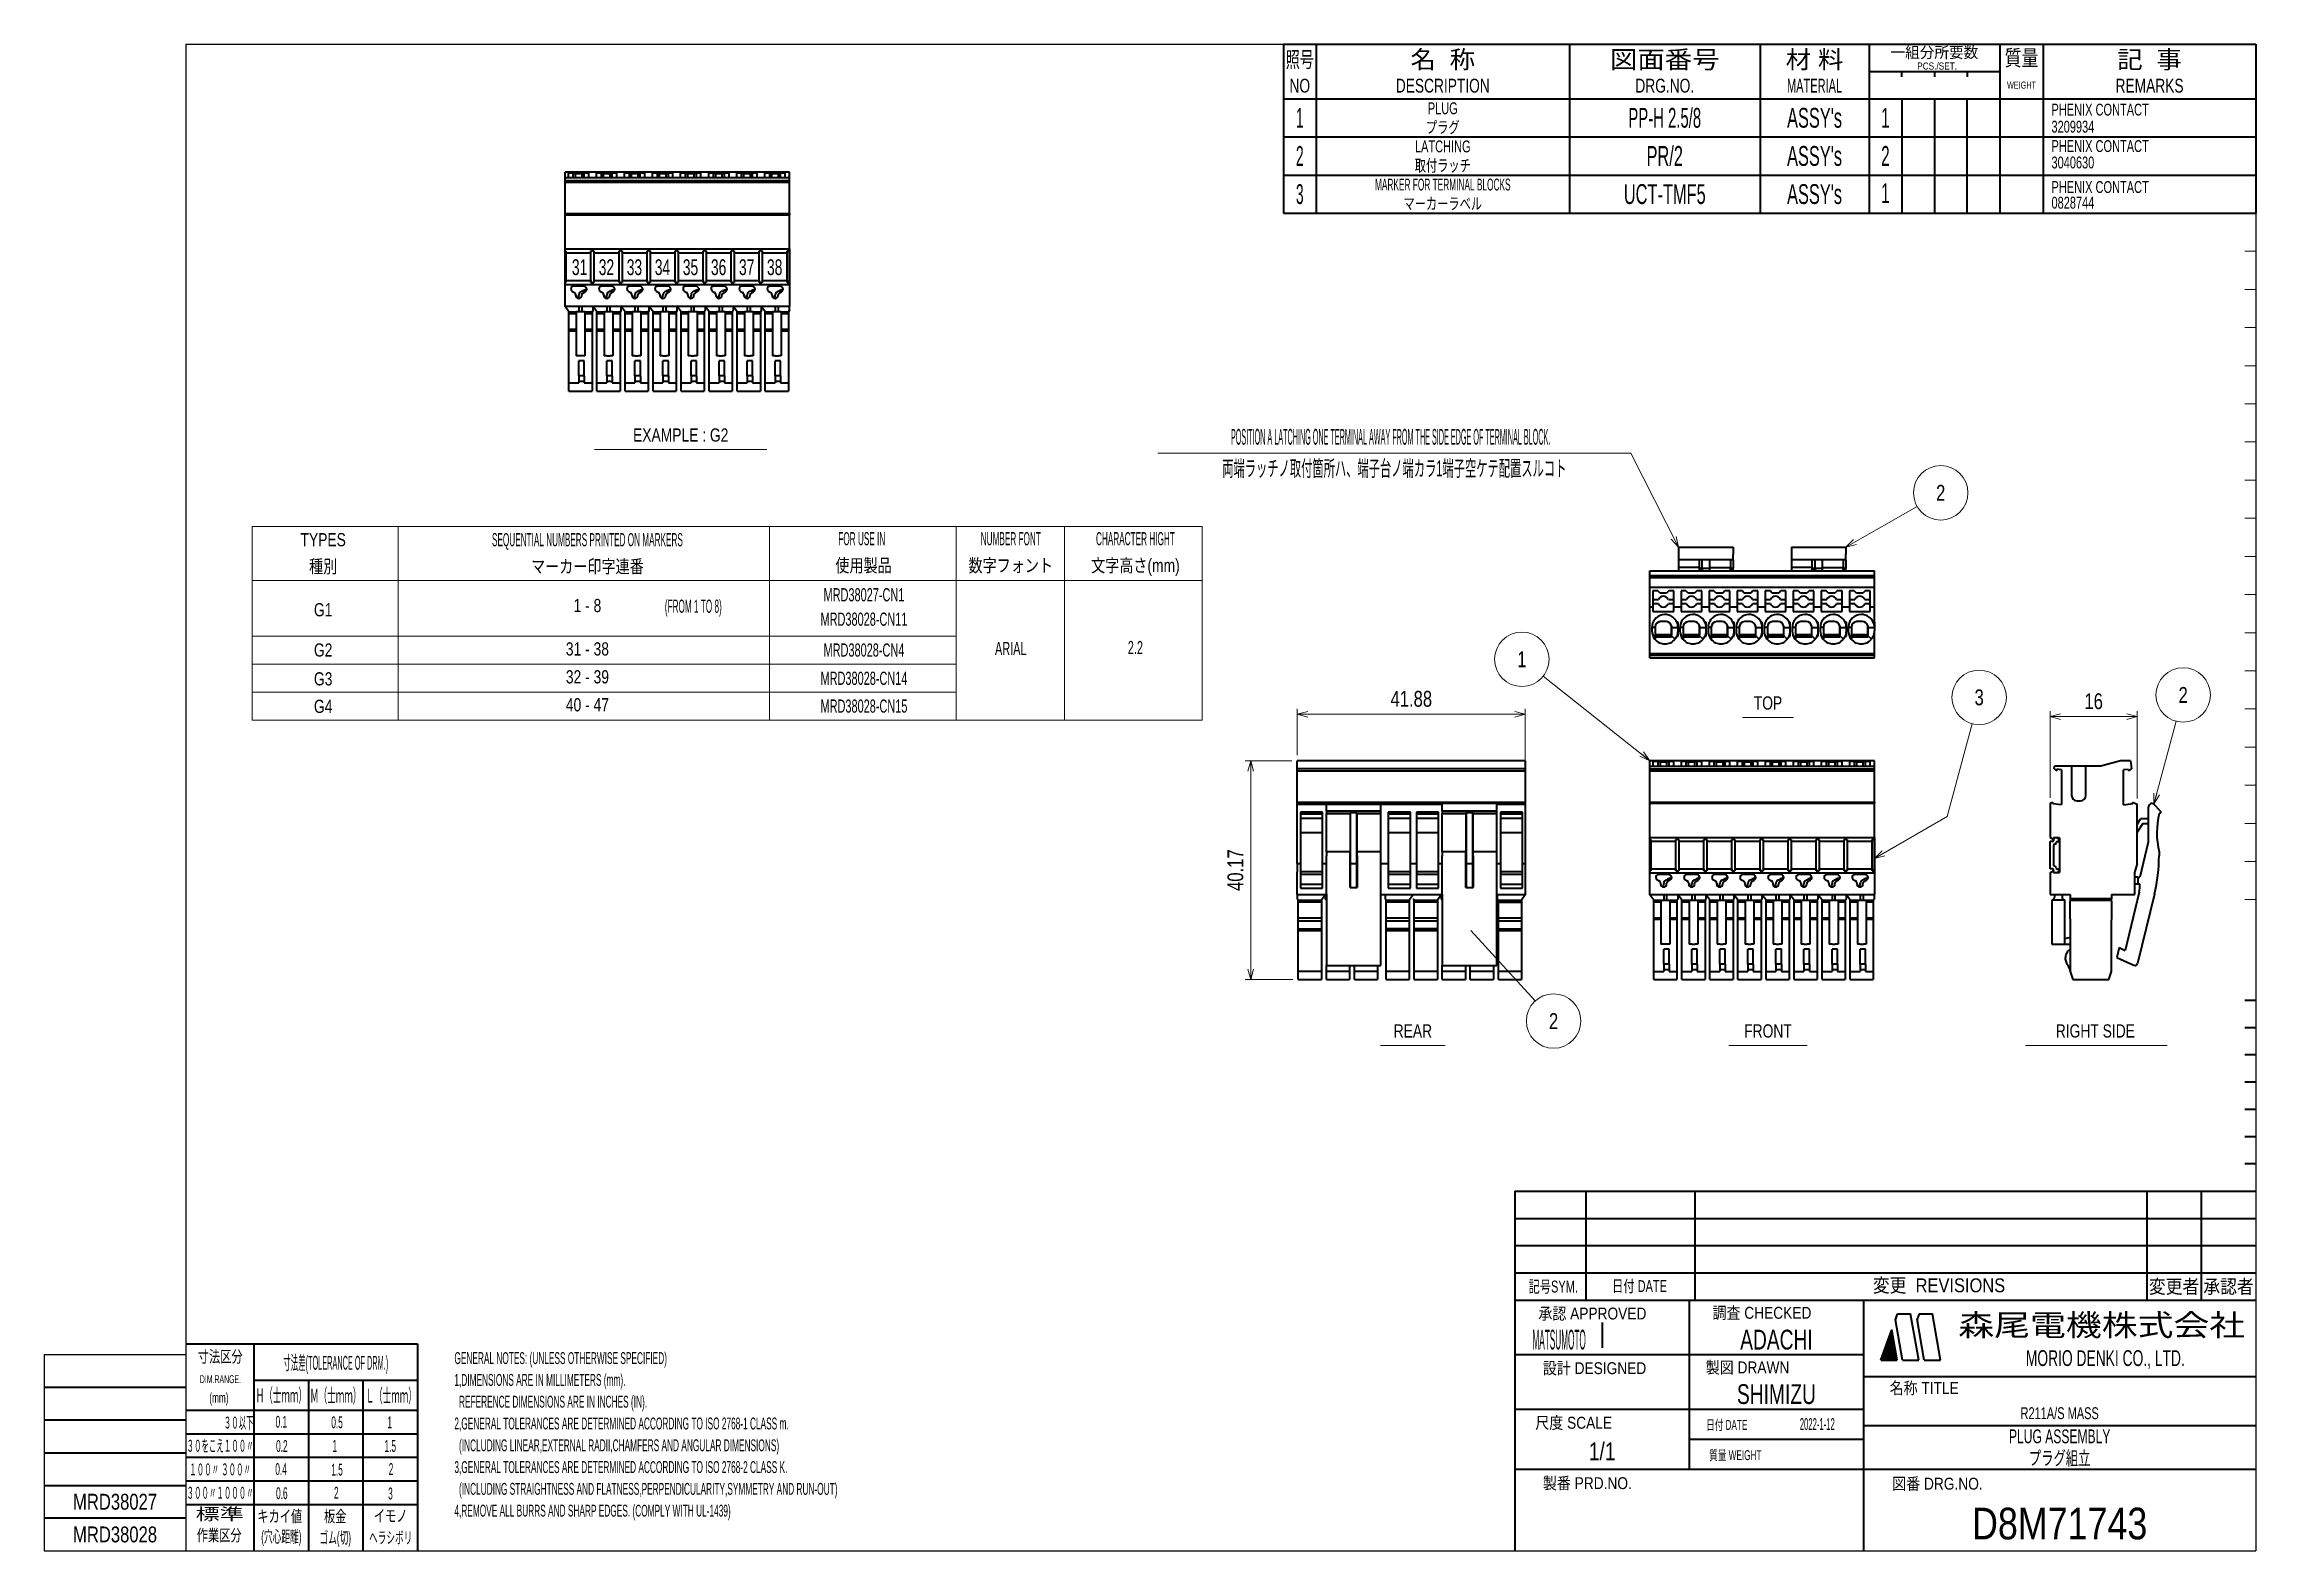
# Model space of a CAD drawing. Header units: millimetres. Extents: x 7 to 413, y 10 to 287.
import ezdxf
from ezdxf.enums import TextEntityAlignment as Align

# ---------------------------------------------------------------- set-up
doc = ezdxf.new("R2010")
doc.units = ezdxf.units.MM
for name, color, linetype in [('1', 7, 'Continuous'), ('GR01_バルーン', 7, 'Continuous'), ('図面枠D8M', 7, 'Continuous'), ('表題、部品表', 7, 'Continuous'), ('表題、部品表_02', 7, 'Continuous'), ('表題、部品表_03', 7, 'Continuous')]:
    doc.layers.add(name, color=color, linetype=linetype)
doc.styles.add('HG丸ｺﾞｼｯｸM-PRO', font='')
doc.styles.get('HG丸ｺﾞｼｯｸM-PRO').set_extended_font_data('HG丸ｺﾞｼｯｸM-PRO')

msp = doc.modelspace()

# ---------------------------------------------------------------- texts
at = {"layer": '1', "color": 7, "linetype": 'Continuous', "lineweight": 35, "style": 'HG丸ｺﾞｼｯｸM-PRO', "width": 0.65287}
for s, p in [('31', (105.28, 245.83)), ('32', (110.21, 245.83)), ('33', (115.35, 245.83)), ('34', (120.5, 245.83)), ('35', (125.64, 245.83)), ('36', (130.81, 245.83)), ('37', (135.96, 245.83)), ('38', (141.1, 245.83))]:
    msp.add_text(s, height=2.909, dxfattribs=at).set_placement(p, align=Align.MIDDLE_CENTER)
at = {"layer": 'GR01_バルーン', "color": 7, "linetype": 'Continuous', "lineweight": 13, "style": 'HG丸ｺﾞｼｯｸM-PRO', "width": 0.28508}
msp.add_text('POSITION A LATCHING ONE TERMINAL AWAY FROM THE SIDE EDGE OF TERMINAL BLOCK.', height=2.9091, dxfattribs=at).set_placement((254.18, 214.7), align=Align.MIDDLE_CENTER)
at = {"layer": 'GR01_バルーン', "color": 7, "linetype": 'Continuous', "lineweight": 13, "style": 'HG丸ｺﾞｼｯｸM-PRO', "width": 0.521228}
msp.add_text('両端ラッチノ取付箇所ハ、端子台ノ端カラ1端子空ケテ配置スルコト', height=2.9091, dxfattribs=at).set_placement((254.85, 206.59), align=Align.BOTTOM_CENTER)
at = {"layer": 'GR01_バルーン', "color": 7, "linetype": 'Continuous', "lineweight": 13, "style": 'HG丸ｺﾞｼｯｸM-PRO', "width": 0.784542}
for s, p in [('2', (355.16, 204.42)), ('1', (278.27, 173.87)), ('3', (362.22, 166.88)), ('2', (399.67, 167.32)), ('2', (284.09, 107.47))]:
    msp.add_text(s, height=2.91, rotation=0, dxfattribs=at).set_placement(p, align=Align.MIDDLE_CENTER)
at = {"layer": 'GR01_バルーン', "color": 7, "linetype": 'Continuous', "lineweight": 13, "style": 'HG丸ｺﾞｼｯｸM-PRO'}
for s, rotation, width, p in [('41.88', 0, 0.7847, (257.97, 164.29)), ('16', 0, 0.784542, (383.24, 163.84)), ('40.17', 90, 0.7847, (228, 135.17))]:
    msp.add_text(s, height=2.909, rotation=rotation, dxfattribs=dict(at, width=width)).set_placement(p, align=Align.BOTTOM_CENTER)
at = {"layer": '図面枠D8M', "color": 3, "linetype": 'Continuous', "lineweight": 35, "style": 'HG丸ｺﾞｼｯｸM-PRO'}
for s, height, width, p in [('ADACHI', 3.636, 0.72416, (325, 49)), ('プラグ組立', 2.545, 0.651535, (377, 27.25))]:
    msp.add_text(s, height=height, dxfattribs=dict(at, width=width)).set_placement(p, align=Align.MIDDLE_CENTER)
for s, width, p in [('GENERAL NOTES: (UNLESS OTHERWISE SPECIFIED)', 0.52211, (82.3, 46.7)), ('1,DIMENSIONS ARE IN MILLIMETERS (mm).', 0.522052, (82.3, 42.7)), ('  REFERENCE DIMENSIONS ARE IN INCHES (IN).', 0.522009, (82.3, 38.7)), ('2,GENERAL TOLERANCES ARE DETERMINED ACCORDING TO ISO 2768-1 CLASS m.', 0.522186, (82.3, 34.7)), ('  (INCLUDING LINEAR,EXTERNAL RADII,CHAMFERS AND ANGULAR DIMENSIONS)', 0.522355, (82.3, 30.7)), ('3,GENERAL TOLERANCES ARE DETERMINED ACCORDING TO ISO 2768-2 CLASS K.', 0.52223, (82.3, 26.7)), ('  (INCLUDING STRAIGHTNESS AND FLATNESS,PERPENDICULARITY,SYMMETRY AND RUN-OUT)', 0.522087, (82.3, 22.7)), ('4,REMOVE ALL BURRS AND SHARP EDGES. (COMPLY WITH UL-1439)', 0.52235, (82.3, 18.7))]:
    msp.add_text(s, height=2.1818, dxfattribs=dict(at, width=width)).set_placement(p, align=Align.TOP_LEFT)
at = {"layer": '表題、部品表', "color": 3, "linetype": 'Continuous', "lineweight": 13, "style": 'HG丸ｺﾞｼｯｸM-PRO'}
for s, height, width, p in [('EXAMPLE : G2', 2.4242, 0.78345, (123.85, 215.03)), ('TYPES', 2.424, 0.783213, (58.21, 195.82)), ('SEQUENTIAL NUMBERS PRINTED ON MARKERS', 2.4218, 0.464736, (106.72, 195.82)), ('FOR USE IN', 2.422, 0.464398, (157.09, 196)), ('NUMBER FONT', 2.4218, 0.464821, (184.44, 196)), ('CHARACTER HIGHT', 2.4218, 0.46485, (207.32, 196)), ('種別', 2.424, 0.781842, (58.21, 190.91)), ('マーカー印字連番', 2.424, 0.781842, (106.72, 190.91)), ('使用製品', 2.424, 0.781842, (157.41, 191.09)), ('数字フォント', 2.424, 0.781842, (184.44, 191.09)), ('文字高さ(mm)', 2.424, 0.782511, (207.32, 191.09)), ('MRD38027-CN1', 2.4218, 0.619742, (157.49, 185.71)), ('G1', 2.424, 0.783931, (58.21, 182.96)), ('1 - 8', 2.424, 0.783989, (106.72, 183.74)), ('(FROM 1 TO 8)', 2.4218, 0.464569, (126.16, 183.61)), ('MRD38028-CN11', 2.4218, 0.619758, (157.49, 181.23)), ('G2', 2.424, 0.783931, (58.21, 175.58)), ('31 - 38', 2.424, 0.784188, (106.72, 175.77)), ('MRD38028-CN4', 2.4218, 0.619742, (157.49, 175.57)), ('ARIAL', 2.422, 0.61911, (184.44, 175.84)), ('2.2', 2.422, 0.618723, (207.32, 176.02)), ('G3', 2.424, 0.783931, (58.21, 170.28)), ('32 - 39', 2.424, 0.784188, (106.72, 170.65)), ('MRD38028-CN14', 2.4218, 0.619758, (157.49, 170.38)), ('G4', 2.424, 0.783931, (58.21, 165.23)), ('40 - 47', 2.424, 0.784188, (106.72, 165.52)), ('MRD38028-CN15', 2.4218, 0.619758, (157.49, 165.28)), ('TOP', 2.424, 0.783957, (323.45, 165.85)), ('REAR', 2.424, 0.782715, (258.26, 105.66)), ('FRONT', 2.424, 0.783037, (323.45, 105.66)), ('RIGHT SIDE', 2.424, 0.783229, (383.55, 105.66))]:
    msp.add_text(s, height=height, dxfattribs=dict(at, width=width)).set_placement(p, align=Align.MIDDLE_CENTER)
at = {"layer": '表題、部品表', "color": 3, "linetype": 'Continuous', "lineweight": 35, "style": 'HG丸ｺﾞｼｯｸM-PRO', "width": 0.783793}
for s, p in [('MRD38027', (20, 19.25)), ('MRD38028', (20, 13.25))]:
    msp.add_text(s, height=2.909, dxfattribs=at).set_placement(p, align=Align.MIDDLE_CENTER)
at = {"layer": '表題、部品表_03', "color": 3, "linetype": 'Continuous', "lineweight": 35, "style": 'HG丸ｺﾞｼｯｸM-PRO'}
for s, height, width, p in [('PLUG', 2.182, 0.691383, (263.75, 275)), ('1', 3.64, 0.521199, (237.5, 273.25)), ('プラグ', 2.182, 0.692256, (263.75, 271.5)), ('PP-H 2.5/8', 3.636, 0.561838, (304.5, 273.25)), ("ASSY's", 3.636, 0.617769, (332, 273.25)), ('1', 3.64, 0.576062, (345, 273.25)), ('2', 3.64, 0.521199, (237.5, 266.25)), ('LATCHING', 2.182, 0.692881, (263.75, 268)), ('PR/2', 3.636, 0.618866, (304.5, 266.25)), ("ASSY's", 3.636, 0.617769, (332, 266.25)), ('2', 3.64, 0.576062, (345, 266.25)), ('取付ラッチ', 2.182, 0.692256, (263.75, 264.5)), ('3', 3.64, 0.521199, (237.5, 259.25)), ('MARKER FOR TERMINAL BLOCKS', 2.1818, 0.522321, (263.75, 261)), ('UCT-TMF5', 3.636, 0.618675, (304.5, 259.25)), ("ASSY's", 3.636, 0.617769, (332, 259.25)), ('1', 3.64, 0.576062, (345, 259.42)), ('マーカーラベル', 2.182, 0.692256, (263.75, 257.5))]:
    msp.add_text(s, height=height, dxfattribs=dict(at, width=width)).set_placement(p, align=Align.MIDDLE_CENTER)
for s, height, width, p in [('3209934', 2.182, 0.691275, (375.5, 271.62)), ('PHENIX CONTACT', 2.1818, 0.692722, (375.5, 274.75)), ('PHENIX CONTACT', 2.1818, 0.692722, (375.5, 268.06)), ('3040630', 2.182, 0.691275, (375.5, 265.05)), ('PHENIX CONTACT', 2.1818, 0.692722, (375.5, 260.54)), ('0828744', 2.182, 0.691275, (375.5, 257.67))]:
    msp.add_text(s, height=height, dxfattribs=dict(at, width=width)).set_placement(p, align=Align.MIDDLE_LEFT)

# ---------------------------------------------------------------- blocks, each defined once
blk = doc.blocks.new('BLKF024')
at = {"layer": '図面枠D8M', "color": 4, "linetype": 'Continuous', "lineweight": 13}
for p, q in [((344.778471, 46.998727), (346.524087, 48.744343)), ((344.8594, 47.221078), (346.502888, 48.864566)), ((344.940329, 47.443428), (346.48169, 48.984789)), ((345.021258, 47.665778), (346.460491, 49.105012)), ((345.102186, 47.888128), (346.439293, 49.225235)), ((345.183115, 48.110479), (346.418094, 49.345457)), ((345.264044, 48.332829), (346.396896, 49.46568)), ((345.344973, 48.555179), (346.375697, 49.585903)), ((345.425902, 48.777529), (346.354499, 49.706126)), ((345.506831, 48.999879), (346.3333, 49.826349)), ((345.58776, 49.22223), (346.312102, 49.946572)), ((345.668689, 49.44458), (346.290903, 50.066794)), ((345.749617, 49.66693), (346.269705, 50.187017)), ((345.830546, 49.88928), (346.248506, 50.30724)), ((345.911475, 50.111631), (346.227307, 50.427463)), ((345.992404, 50.333981), (346.206109, 50.547686)), ((346.073333, 50.556331), (346.18491, 50.667909)), ((346.154262, 50.778681), (346.163712, 50.788131)), ((344.157871, 45.246757), (346.693675, 47.782561)), ((344.211969, 45.442276), (346.672477, 47.902784)), ((344.292898, 45.664626), (346.651278, 48.023006)), ((344.299292, 45.246757), (346.714874, 47.662338)), ((344.373827, 45.886976), (346.63008, 48.143229)), ((344.440714, 45.246757), (346.736072, 47.542115)), ((344.454756, 46.109327), (346.608881, 48.263452)), ((344.535684, 46.331677), (346.587682, 48.383675)), ((344.582135, 45.246757), (346.757271, 47.421892)), ((344.616613, 46.554027), (346.566484, 48.503898)), ((344.697542, 46.776377), (346.545285, 48.624121)), ((344.723556, 45.246757), (346.778469, 47.301669)), ((344.864978, 45.246757), (346.799668, 47.181447)), ((345.006399, 45.246757), (346.820866, 47.061224)), ((345.147821, 45.246757), (346.842065, 46.941001)), ((345.289242, 45.246757), (346.863263, 46.820778)), ((345.430663, 45.246757), (346.884462, 46.700555)), ((345.572085, 45.246757), (346.90566, 46.580332)), ((345.713506, 45.246757), (346.926859, 46.46011)), ((345.854927, 45.246757), (346.948057, 46.339887)), ((345.996349, 45.246757), (346.969256, 46.219664)), ((346.13777, 45.246757), (346.990455, 46.099441)), ((346.279191, 45.246757), (347.011653, 45.979218)), ((346.420613, 45.246757), (347.032852, 45.858995)), ((346.562034, 45.246757), (347.05405, 45.738773)), ((346.703455, 45.246757), (347.075249, 45.61855)), ((346.844877, 45.246757), (347.096447, 45.498327)), ((346.986298, 45.246757), (347.117646, 45.378104)), ((347.12772, 45.246757), (347.138844, 45.257881))]:
    blk.add_line(p, q, dxfattribs=at)
blk = doc.blocks.new('BLKF023')
at = {"layer": '図面枠D8M', "color": 2, "linetype": 'Continuous', "lineweight": 25}
for p, q in [((33, 286.75), (413, 286.75)), ((33, 286.75), (33, 10.25)), ((413, 286.75), (413, 10.25)), ((7, 46.25), (7, 10.25)), ((7, 46.25), (33, 46.25)), ((7, 10.25), (413, 10.25))]:
    blk.add_line(p, q, dxfattribs=at)
at = {"layer": '図面枠D8M', "color": 4, "linetype": 'Continuous', "lineweight": 13}
for p, q in [((413, 269.75), (411, 269.75)), ((413, 262.75), (411, 262.75)), ((413, 255.75), (411, 255.75)), ((413, 248.75), (411, 248.75)), ((413, 241.75), (411, 241.75)), ((413, 234.75), (411, 234.75)), ((413, 227.75), (411, 227.75)), ((413, 220.75), (411, 220.75)), ((413, 213.75), (411, 213.75)), ((413, 206.75), (411, 206.75)), ((413, 199.75), (411, 199.75)), ((413, 192.75), (411, 192.75)), ((413, 185.75), (411, 185.75)), ((413, 178.75), (411, 178.75)), ((413, 171.75), (411, 171.75)), ((413, 164.75), (411, 164.75)), ((413, 157.75), (411, 157.75)), ((413, 150.75), (411, 150.75)), ((413, 143.75), (411, 143.75)), ((413, 136.75), (411, 136.75)), ((411, 129.75), (413, 129.75))]:
    blk.add_line(p, q, dxfattribs=at)
at = {"layer": '図面枠D8M', "color": 3, "linetype": 'Continuous', "lineweight": 35}
for p, q in [((413, 111.25), (411, 111.25)), ((413, 106.25), (411, 106.25)), ((413, 101.25), (411, 101.25)), ((413, 96.25), (411, 96.25)), ((413, 91.25), (411, 91.25)), ((413, 86.25), (411, 86.25)), ((413, 81.25), (411, 81.25)), ((277, 76.25), (413, 76.25)), ((277, 76.25), (277, 10.25)), ((290, 76.25), (290, 56.25)), ((310, 76.25), (310, 56.25)), ((393, 76.25), (393, 56.25)), ((403, 76.25), (403, 56.25)), ((277, 71.25), (413, 71.25)), ((277, 66.25), (413, 66.25)), ((277, 61.25), (413, 61.25)), ((277, 56.25), (413, 56.25)), ((309, 56.25), (309, 25.25)), ((341, 56.25), (341, 10.25)), ((346.84, 52.65), (347.23, 53.75)), ((347.23, 53.75), (349.64, 53.75)), ((351.14, 45.25), (349.64, 53.75)), ((351.18, 53.75), (350.82, 52.76)), ((351.18, 53.75), (353.64, 53.75)), ((355.14, 45.25), (353.64, 53.75)), ((293, 52.17), (293, 47.48)), ((344.14, 45.25), (346.16, 50.8)), ((347.14, 45.25), (346.16, 50.8)), ((348.14, 45.25), (346.84, 52.65)), ((352.14, 45.25), (350.82, 52.76)), ((33, 48.25), (75.5, 48.25)), ((45.5, 48.25), (45.5, 10.25)), ((75.5, 48.25), (75.5, 10.25)), ((277, 46.25), (341, 46.25)), ((344.14, 45.25), (347.14, 45.25)), ((348.14, 45.25), (351.14, 45.25)), ((352.14, 45.25), (355.14, 45.25)), ((45.5, 41.55), (75.5, 41.55)), ((55.5, 41.55), (55.5, 10.25)), ((65.5, 41.55), (65.5, 10.25)), ((341, 42.25), (413, 42.25)), ((7, 40.25), (33, 40.25)), ((7, 34.25), (33, 34.25)), ((33, 36.05), (75.5, 36.05)), ((277, 36.25), (341, 36.25)), ((341, 33.25), (413, 33.25)), ((33, 31.72), (75.5, 31.72)), ((309, 30.75), (341, 30.75)), ((7, 28.25), (33, 28.25)), ((33, 27.4), (75.5, 27.4)), ((277, 25.25), (413, 25.25)), ((7, 22.25), (33, 22.25)), ((33, 23.07), (75.5, 23.07)), ((33, 16.25), (7, 16.25)), ((33, 18.75), (75.5, 18.75))]:
    blk.add_line(p, q, dxfattribs=at)
at = {"layer": '図面枠D8M', "color": 4, "linetype": 'Continuous', "lineweight": 13}
blk.add_blockref('BLKF024', (0, 0), dxfattribs=at)
at = {"layer": '図面枠D8M', "color": 4, "linetype": 'Continuous', "lineweight": 13, "style": 'HG丸ｺﾞｼｯｸM-PRO'}
for s, height, width, p in [('記号SYM.', 2.182, 0.69227, (284.03, 58.74)), ('日付 DATE', 2.182, 0.692507, (299.87, 58.83)), ('変更  REVISIONS', 2.5455, 0.887352, (354.85, 58.97)), ('変更者', 2.545, 0.887717, (398, 58.75)), ('承認者', 2.545, 0.887717, (408, 58.75)), ('承認 APPROVED', 2.1818, 0.863151, (291.21, 53.79)), ('調査 CHECKED', 2.182, 0.863174, (322.34, 53.92)), ('寸法差(TOLERANCE OF DRM.)', 2.5455, 0.382528, (60.52, 44.75)), ('設計 DESIGNED', 2.1818, 0.862613, (291.61, 43.76)), ('製図 DRAWN', 2.182, 0.863099, (319.7, 43.9)), ('DIM.RANGE.', 1.455, 0.522543, (39.35, 41.74)), ('名称 TITLE', 2.182, 0.862489, (352.13, 40.11)), ('Ｈ（士ｍｍ）', 2.545, 0.439786, (50.53, 38.76)), ('Ｍ（士ｍｍ）', 2.545, 0.439786, (60.52, 38.71)), ('Ｌ（士ｍｍ）', 2.545, 0.439786, (70.7, 38.71)), ('３０以下', 2.182, 0.44793, (42.7, 33.77)), ('0.1', 2.182, 0.522424, (50.53, 33.92)), ('0.5', 2.182, 0.522424, (60.76, 33.82)), ('1', 2.18, 0.521199, (70.42, 33.82)), ('尺度 SCALE', 2.182, 0.862581, (287.78, 33.74)), ('日付 DATE', 1.818, 0.618255, (315.88, 33.34)), ('３０をこえ１００〃', 2.182, 0.44793, (39.29, 29.52)), ('0.2', 2.182, 0.522424, (50.62, 29.48)), ('1', 2.18, 0.521199, (60.33, 29.48)), ('1.5', 2.182, 0.522424, (70.52, 29.48)), ('質量 WEIGHT', 1.818, 0.618812, (317.46, 27.8)), ('１００〃 ３００〃', 2.182, 0.448161, (39.29, 25.18)), ('0.4', 2.182, 0.522424, (50.48, 25.24)), ('1.5', 2.182, 0.522424, (60.76, 25.15)), ('2', 2.18, 0.521199, (70.66, 25.24)), ('３００〃１０００〃', 2.182, 0.44793, (39.29, 20.89)), ('0.6', 2.182, 0.522424, (50.62, 20.81)), ('2', 2.18, 0.521199, (60.62, 20.9)), ('3', 2.18, 0.521199, (70.56, 20.76)), ('製番 PRD.NO.', 2.182, 0.863299, (290.29, 22.66)), ('図番 DRG.NO.', 2.182, 0.863083, (354.56, 22.56)), ('キカイ値', 2.182, 0.692256, (50.24, 16.58)), ('板金', 2.182, 0.692256, (60.43, 16.58)), ('イモノ', 2.182, 0.692256, (70.61, 16.67))]:
    blk.add_text(s, height=height, dxfattribs=dict(at, width=width)).set_placement(p, align=Align.MIDDLE_CENTER)
at = {"layer": '図面枠D8M', "color": 2, "linetype": 'Continuous', "lineweight": 25, "style": 'HG丸ｺﾞｼｯｸM-PRO', "width": 1.206081}
blk.add_text('森尾電機株式会社', height=4, dxfattribs=at).set_placement((384.72, 51.68), align=Align.MIDDLE_CENTER)
at = {"layer": '図面枠D8M', "color": 4, "linetype": 'Continuous', "lineweight": 13, "style": 'HG丸ｺﾞｼｯｸM-PRO'}
for s, height, width, p in [('寸法区分', 2.182, 0.692256, (39.31, 44.15)), ('(mm)', 1.818, 0.619256, (39.07, 36.89)), ('標準', 2.182, 1.489301, (39.21, 15.25)), ('作業区分', 2.182, 0.692256, (39.12, 11.35)), ('(穴心距離)', 2.182, 0.521231, (50.53, 11.11)), ('ゴム(切)', 2.182, 0.521232, (60.43, 10.92)), ('ヘラシボリ', 2.182, 0.521228, (70.61, 10.92))]:
    blk.add_text(s, height=height, dxfattribs=dict(at, width=width)).set_placement(p, align=Align.BOTTOM_CENTER)
at = {"layer": '図面枠D8M', "color": 3, "linetype": 'Continuous', "lineweight": 35, "style": 'HG丸ｺﾞｼｯｸM-PRO', "width": 0.652197}
blk.add_text('MORIO DENKI CO., LTD.', height=2.9091, dxfattribs=at).set_placement((385.38, 45.61), align=Align.MIDDLE_CENTER)
blk = doc.blocks.new('BLKF025')
at = {"layer": '図面枠D8M', "color": 3, "linetype": 'Continuous', "lineweight": 35, "style": 'HG丸ｺﾞｼｯｸM-PRO'}
for s, height, width, p in [('MATSUMOTO', 3.636, 0.309989, (285.11, 49)), ('SHIMIZU', 3.636, 0.725019, (325, 39)), ('R211A/S MASS', 2.1818, 0.691855, (377, 35.5)), ('2022-1-12', 2.182, 0.482367, (332.5, 33.5)), ('PLUG ASSEMBLY', 2.5455, 0.651557, (377, 31.25)), ('1/1', 3.273, 0.80628, (293, 28.5)), ('D8M71743', 5.818, 0.845432, (377, 15.25))]:
    blk.add_text(s, height=height, dxfattribs=dict(at, width=width)).set_placement(p, align=Align.MIDDLE_CENTER)
blk = doc.blocks.new('BLKF027')
at = {"layer": '図面枠D8M', "color": 4, "linetype": 'Continuous', "lineweight": 35}
for p, q in [((234.5, 286.75), (234.5, 276.75)), ((234.5, 286.75), (413, 286.75)), ((240.5, 286.75), (240.5, 276.75)), ((287, 286.75), (287, 276.75)), ((322, 286.75), (322, 276.75)), ((342, 286.75), (342, 276.75)), ((366, 286.75), (366, 276.75)), ((374, 286.75), (374, 276.75)), ((413, 286.75), (413, 276.75)), ((342, 281.75), (366, 281.75)), ((348, 280.75), (348, 281.75)), ((354, 281.75), (354, 280.75)), ((360, 281.75), (360, 280.75)), ((234.5, 276.75), (413, 276.75))]:
    blk.add_line(p, q, dxfattribs=at)
at = {"layer": '図面枠D8M', "color": 3, "linetype": 'Continuous', "lineweight": 35, "style": 'HG丸ｺﾞｼｯｸM-PRO'}
for s, height, width, p in [('照号', 2.909, 0.651535, (237.5, 283.95)), ('名  称', 3.273, 1.042426, (263.75, 283.95)), ('図面番号', 3.273, 1.127518, (304.5, 283.95)), ('材 料', 3.273, 1.042439, (332, 283.95)), ('一組分所要数', 2.036, 0.966638, (354, 285.25)), ('質量', 2.909, 0.781842, (370, 284.25)), ('記  事', 3.273, 1.042426, (393.5, 283.95)), ('NO', 2.545, 0.740841, (237.5, 279.15)), ('DESCRIPTION', 2.5455, 0.741365, (263.75, 279.15)), ('DRG.NO.', 2.545, 0.741189, (304.5, 279.15)), ('MATERIAL', 2.545, 0.594756, (332, 279.15)), ('PCS./SET.', 1.309, 0.862935, (354.5, 282.75)), ('REMARKS', 2.545, 0.742803, (393.5, 279.15)), ('WEIGHT', 1.309, 0.635507, (370, 279.25))]:
    blk.add_text(s, height=height, dxfattribs=dict(at, width=width)).set_placement(p, align=Align.MIDDLE_CENTER)
blk = doc.blocks.new('BLKF026')
at = {"layer": '図面枠D8M', "color": 3, "linetype": 'Continuous', "lineweight": 35}
blk.add_blockref('BLKF027', (0, 0), dxfattribs=at)
blk = doc.blocks.new('BLKF028')
at = {"layer": '表題、部品表_02', "color": 4, "linetype": 'Continuous', "lineweight": 35}
for p, q in [((234.5, 276.75), (234.5, 269.75)), ((234.5, 276.75), (413, 276.75)), ((240.5, 276.75), (240.5, 269.75)), ((287, 276.75), (287, 269.75)), ((322, 276.75), (322, 269.75)), ((342, 276.75), (342, 269.75)), ((348, 276.75), (348, 269.75)), ((354, 276.75), (354, 269.75)), ((360, 269.75), (360, 276.75)), ((366, 276.75), (366, 269.75)), ((374, 276.75), (374, 269.75)), ((413, 276.75), (413, 269.75)), ((234.5, 269.75), (413, 269.75))]:
    blk.add_line(p, q, dxfattribs=at)
blk = doc.blocks.new('FXTIP_ARROW_S')
at = {"color": 0, "linetype": 'Continuous', "lineweight": -2}
for q in [(-1, 0), (-0.97, 0.26), (-0.97, -0.26)]:
    blk.add_line((0, 0), q, dxfattribs=at)
blk = doc.blocks.new('FXTIP_ARROW_E')
at = {"color": 0, "linetype": 'Continuous', "lineweight": -2}
for q in [(-1, 0), (-0.97, 0.26), (-0.97, -0.26)]:
    blk.add_line((0, 0), q, dxfattribs=at)
blk = doc.blocks.new('BLKF032')
at = {"layer": '1', "color": 7, "linetype": 'Continuous', "lineweight": 35}
for p, q in [((339.86, 129.68), (339.86, 121.58)), ((339.86, 129.68), (340.36, 129.68)), ((340.36, 129.68), (340.96, 129.68)), ((340.96, 129.68), (341.46, 129.68)), ((341.46, 129.68), (341.46, 121.58)), ((340.36, 121.58), (339.86, 121.58)), ((340.36, 121.58), (340.96, 121.58)), ((341.46, 121.58), (340.96, 121.58))]:
    blk.add_line(p, q, dxfattribs=at)
blk = doc.blocks.new('BLKF033')
at = {"layer": '1', "color": 7, "linetype": 'Continuous', "lineweight": 35}
for p, q in [((324.41, 129.68), (324.41, 121.58)), ((324.41, 129.68), (324.91, 129.68)), ((324.91, 129.68), (325.51, 129.68)), ((325.51, 129.68), (326.01, 129.68)), ((326.01, 129.68), (326.01, 121.58)), ((324.91, 121.58), (324.41, 121.58)), ((324.91, 121.58), (325.51, 121.58)), ((326.01, 121.58), (325.51, 121.58))]:
    blk.add_line(p, q, dxfattribs=at)
blk = doc.blocks.new('BLKF034')
at = {"layer": '1', "color": 7, "linetype": 'Continuous', "lineweight": 35}
for p, q in [((329.56, 129.68), (329.56, 121.58)), ((329.56, 129.68), (330.06, 129.68)), ((330.06, 129.68), (330.66, 129.68)), ((330.66, 129.68), (331.16, 129.68)), ((331.16, 129.68), (331.16, 121.58)), ((330.06, 121.58), (329.56, 121.58)), ((330.06, 121.58), (330.66, 121.58)), ((331.16, 121.58), (330.66, 121.58))]:
    blk.add_line(p, q, dxfattribs=at)
blk = doc.blocks.new('BLKF035')
at = {"layer": '1', "color": 7, "linetype": 'Continuous', "lineweight": 35}
for p, q in [((334.71, 129.68), (334.71, 121.58)), ((334.71, 129.68), (335.21, 129.68)), ((335.21, 129.68), (335.81, 129.68)), ((335.81, 129.68), (336.31, 129.68)), ((336.31, 129.68), (336.31, 121.58)), ((335.21, 121.58), (334.71, 121.58)), ((335.21, 121.58), (335.81, 121.58)), ((336.31, 121.58), (335.81, 121.58))]:
    blk.add_line(p, q, dxfattribs=at)
blk = doc.blocks.new('BLKF036')
at = {"layer": '1', "color": 7, "linetype": 'Continuous', "lineweight": 35}
for p, q in [((319.26, 129.68), (319.26, 121.58)), ((319.26, 129.68), (319.76, 129.68)), ((319.76, 129.68), (320.36, 129.68)), ((320.36, 129.68), (320.86, 129.68)), ((320.86, 129.68), (320.86, 121.58)), ((319.76, 121.58), (319.26, 121.58)), ((319.76, 121.58), (320.36, 121.58)), ((320.86, 121.58), (320.36, 121.58))]:
    blk.add_line(p, q, dxfattribs=at)
blk = doc.blocks.new('BLKF037')
at = {"layer": '1', "color": 7, "linetype": 'Continuous', "lineweight": 35}
for p, q in [((314.11, 129.68), (314.61, 129.68)), ((314.11, 129.68), (314.11, 121.58)), ((314.61, 129.68), (315.21, 129.68)), ((315.21, 129.68), (315.71, 129.68)), ((315.71, 129.68), (315.71, 121.58)), ((314.61, 121.58), (314.11, 121.58)), ((314.61, 121.58), (315.21, 121.58)), ((315.71, 121.58), (315.21, 121.58))]:
    blk.add_line(p, q, dxfattribs=at)
blk = doc.blocks.new('BLKF038')
at = {"layer": '1', "color": 7, "linetype": 'Continuous', "lineweight": 35}
for p, q in [((308.96, 129.68), (309.46, 129.68)), ((308.96, 129.68), (308.96, 121.58)), ((309.46, 129.68), (310.06, 129.68)), ((310.06, 129.68), (310.56, 129.68)), ((310.56, 129.68), (310.56, 121.58)), ((309.46, 121.58), (308.96, 121.58)), ((309.46, 121.58), (310.06, 121.58)), ((310.56, 121.58), (310.06, 121.58))]:
    blk.add_line(p, q, dxfattribs=at)
blk = doc.blocks.new('BLKF039')
at = {"layer": '1', "color": 7, "linetype": 'Continuous', "lineweight": 35}
for p, q in [((303.81, 129.68), (303.81, 121.58)), ((303.81, 129.68), (304.31, 129.68)), ((304.31, 129.68), (304.91, 129.68)), ((304.91, 129.68), (305.41, 129.68)), ((305.41, 129.68), (305.41, 121.58)), ((304.31, 121.58), (303.81, 121.58)), ((304.91, 121.58), (304.31, 121.58)), ((305.41, 121.58), (304.91, 121.58))]:
    blk.add_line(p, q, dxfattribs=at)
blk = doc.blocks.new('BLKF041')
at = {"layer": '1', "color": 7, "linetype": 'Continuous', "lineweight": 35}
for p, q in [((140.69, 237.68), (140.69, 229.58)), ((140.69, 237.68), (141.19, 237.68)), ((141.19, 237.68), (141.79, 237.68)), ((141.79, 237.68), (142.29, 237.68)), ((142.29, 237.68), (142.29, 229.58)), ((141.19, 229.58), (140.69, 229.58)), ((141.19, 229.58), (141.79, 229.58)), ((142.29, 229.58), (141.79, 229.58))]:
    blk.add_line(p, q, dxfattribs=at)
blk = doc.blocks.new('BLKF042')
at = {"layer": '1', "color": 7, "linetype": 'Continuous', "lineweight": 35}
for p, q in [((125.24, 237.68), (125.24, 229.58)), ((125.24, 237.68), (125.74, 237.68)), ((125.74, 237.68), (126.34, 237.68)), ((126.34, 237.68), (126.84, 237.68)), ((126.84, 237.68), (126.84, 229.58)), ((125.74, 229.58), (125.24, 229.58)), ((125.74, 229.58), (126.34, 229.58)), ((126.84, 229.58), (126.34, 229.58))]:
    blk.add_line(p, q, dxfattribs=at)
blk = doc.blocks.new('BLKF043')
at = {"layer": '1', "color": 7, "linetype": 'Continuous', "lineweight": 35}
for p, q in [((130.39, 237.68), (130.39, 229.58)), ((130.39, 237.68), (130.89, 237.68)), ((130.89, 237.68), (131.49, 237.68)), ((131.49, 237.68), (131.99, 237.68)), ((131.99, 237.68), (131.99, 229.58)), ((130.89, 229.58), (130.39, 229.58)), ((130.89, 229.58), (131.49, 229.58)), ((131.99, 229.58), (131.49, 229.58))]:
    blk.add_line(p, q, dxfattribs=at)
blk = doc.blocks.new('BLKF044')
at = {"layer": '1', "color": 7, "linetype": 'Continuous', "lineweight": 35}
for p, q in [((135.54, 237.68), (135.54, 229.58)), ((135.54, 237.68), (136.04, 237.68)), ((136.04, 237.68), (136.64, 237.68)), ((136.64, 237.68), (137.14, 237.68)), ((137.14, 237.68), (137.14, 229.58)), ((136.04, 229.58), (135.54, 229.58)), ((136.04, 229.58), (136.64, 229.58)), ((137.14, 229.58), (136.64, 229.58))]:
    blk.add_line(p, q, dxfattribs=at)
blk = doc.blocks.new('BLKF045')
at = {"layer": '1', "color": 7, "linetype": 'Continuous', "lineweight": 35}
for p, q in [((120.09, 237.68), (120.09, 229.58)), ((120.09, 237.68), (120.59, 237.68)), ((120.59, 237.68), (121.19, 237.68)), ((121.19, 237.68), (121.69, 237.68)), ((121.69, 237.68), (121.69, 229.58)), ((120.59, 229.58), (120.09, 229.58)), ((120.59, 229.58), (121.19, 229.58)), ((121.69, 229.58), (121.19, 229.58))]:
    blk.add_line(p, q, dxfattribs=at)
blk = doc.blocks.new('BLKF046')
at = {"layer": '1', "color": 7, "linetype": 'Continuous', "lineweight": 35}
for p, q in [((114.94, 237.68), (115.44, 237.68)), ((114.94, 237.68), (114.94, 229.58)), ((115.44, 237.68), (116.04, 237.68)), ((116.04, 237.68), (116.54, 237.68)), ((116.54, 237.68), (116.54, 229.58)), ((115.44, 229.58), (114.94, 229.58)), ((115.44, 229.58), (116.04, 229.58)), ((116.54, 229.58), (116.04, 229.58))]:
    blk.add_line(p, q, dxfattribs=at)
blk = doc.blocks.new('BLKF047')
at = {"layer": '1', "color": 7, "linetype": 'Continuous', "lineweight": 35}
for p, q in [((109.79, 237.68), (110.29, 237.68)), ((109.79, 237.68), (109.79, 229.58)), ((110.29, 237.68), (110.89, 237.68)), ((110.89, 237.68), (111.39, 237.68)), ((111.39, 237.68), (111.39, 229.58)), ((110.29, 229.58), (109.79, 229.58)), ((110.29, 229.58), (110.89, 229.58)), ((111.39, 229.58), (110.89, 229.58))]:
    blk.add_line(p, q, dxfattribs=at)
blk = doc.blocks.new('BLKF048')
at = {"layer": '1', "color": 7, "linetype": 'Continuous', "lineweight": 35}
for p, q in [((104.64, 237.68), (104.64, 229.58)), ((104.64, 237.68), (105.14, 237.68)), ((105.14, 237.68), (105.74, 237.68)), ((105.74, 237.68), (106.24, 237.68)), ((106.24, 237.68), (106.24, 229.58)), ((105.14, 229.58), (104.64, 229.58)), ((105.74, 229.58), (105.14, 229.58)), ((106.24, 229.58), (105.74, 229.58))]:
    blk.add_line(p, q, dxfattribs=at)
blk = doc.blocks.new('BLKF040')
at = {"layer": '1', "color": 7, "linetype": 'Continuous', "lineweight": 35}
for p, q in [((143.82, 263.26), (102.62, 263.26)), ((102.62, 262.28), (102.62, 263.26)), ((102.62, 261.77), (102.62, 262.28)), ((102.62, 262.28), (103.17, 262.28)), ((102.62, 261.66), (102.62, 261.77)), ((102.62, 261.77), (143.82, 261.77)), ((102.62, 261.41), (102.62, 261.66)), ((102.62, 255.67), (102.62, 261.41)), ((102.62, 261.41), (143.82, 261.41)), ((103.17, 263.09), (103.17, 262.28)), ((104.07, 263.09), (103.17, 263.09)), ((103.17, 262.28), (106.97, 262.28)), ((104.07, 263.09), (104.07, 262.28)), ((104.47, 262.99), (104.07, 263.09)), ((105.67, 262.99), (104.47, 262.99)), ((104.47, 262.99), (104.47, 262.28)), ((106.07, 263.09), (105.67, 262.99)), ((105.67, 262.99), (105.67, 262.28)), ((106.07, 263.09), (106.07, 262.28)), ((106.97, 263.09), (106.07, 263.09)), ((106.97, 262.28), (106.97, 263.09)), ((106.97, 262.28), (108.32, 262.28)), ((108.32, 263.09), (108.32, 262.28)), ((109.22, 263.09), (108.32, 263.09)), ((108.32, 262.28), (112.12, 262.28)), ((109.62, 262.99), (109.22, 263.09)), ((109.22, 263.09), (109.22, 262.28)), ((110.82, 262.99), (109.62, 262.99)), ((109.62, 262.99), (109.62, 262.28)), ((111.22, 263.09), (110.82, 262.99)), ((110.82, 262.99), (110.82, 262.28)), ((112.12, 263.09), (111.22, 263.09)), ((111.22, 263.09), (111.22, 262.28)), ((112.12, 262.28), (112.12, 263.09)), ((112.12, 262.28), (113.47, 262.28)), ((113.47, 263.09), (113.47, 262.28)), ((114.37, 263.09), (113.47, 263.09)), ((113.47, 262.28), (117.27, 262.28)), ((114.77, 262.99), (114.37, 263.09)), ((114.37, 263.09), (114.37, 262.28)), ((115.97, 262.99), (114.77, 262.99)), ((114.77, 262.99), (114.77, 262.28)), ((116.37, 263.09), (115.97, 262.99)), ((115.97, 262.99), (115.97, 262.28)), ((116.37, 263.09), (116.37, 262.28)), ((117.27, 263.09), (116.37, 263.09)), ((117.27, 262.28), (117.27, 263.09)), ((117.27, 262.28), (118.62, 262.28)), ((118.62, 263.09), (118.62, 262.28)), ((119.52, 263.09), (118.62, 263.09)), ((118.62, 262.28), (122.42, 262.28)), ((119.52, 263.09), (119.52, 262.28)), ((119.92, 262.99), (119.52, 263.09)), ((119.92, 262.99), (119.92, 262.28)), ((121.12, 262.99), (119.92, 262.99)), ((121.52, 263.09), (121.12, 262.99)), ((121.12, 262.99), (121.12, 262.28)), ((121.52, 263.09), (121.52, 262.28)), ((122.42, 263.09), (121.52, 263.09)), ((122.42, 262.28), (122.42, 263.09)), ((122.42, 262.28), (123.77, 262.28)), ((123.77, 263.09), (123.77, 262.28)), ((124.67, 263.09), (123.77, 263.09)), ((123.77, 262.28), (127.57, 262.28)), ((124.67, 263.09), (124.67, 262.28)), ((125.07, 262.99), (124.67, 263.09)), ((125.07, 262.99), (125.07, 262.28)), ((126.27, 262.99), (125.07, 262.99)), ((126.67, 263.09), (126.27, 262.99)), ((126.27, 262.99), (126.27, 262.28)), ((126.67, 263.09), (126.67, 262.28)), ((127.57, 263.09), (126.67, 263.09)), ((127.57, 262.28), (127.57, 263.09)), ((127.57, 262.28), (128.92, 262.28)), ((129.82, 263.09), (128.92, 263.09)), ((128.92, 263.09), (128.92, 262.28)), ((128.92, 262.28), (132.72, 262.28)), ((130.22, 262.99), (129.82, 263.09)), ((129.82, 263.09), (129.82, 262.28)), ((130.22, 262.99), (130.22, 262.28)), ((131.42, 262.99), (130.22, 262.99)), ((131.82, 263.09), (131.42, 262.99)), ((131.42, 262.99), (131.42, 262.28)), ((131.82, 263.09), (131.82, 262.28)), ((132.72, 263.09), (131.82, 263.09)), ((132.72, 262.28), (132.72, 263.09)), ((132.72, 262.28), (134.07, 262.28)), ((134.07, 263.09), (134.07, 262.28)), ((134.97, 263.09), (134.07, 263.09)), ((134.07, 262.28), (137.87, 262.28)), ((135.37, 262.99), (134.97, 263.09)), ((134.97, 263.09), (134.97, 262.28)), ((135.37, 262.99), (135.37, 262.28)), ((136.57, 262.99), (135.37, 262.99)), ((136.97, 263.09), (136.57, 262.99)), ((136.57, 262.99), (136.57, 262.28)), ((136.97, 263.09), (136.97, 262.28)), ((137.87, 263.09), (136.97, 263.09)), ((137.87, 262.28), (137.87, 263.09)), ((137.87, 262.28), (139.02, 262.28)), ((139.02, 262.28), (139.22, 262.28)), ((139.22, 263.09), (139.22, 262.28)), ((140.12, 263.09), (139.22, 263.09)), ((139.22, 262.28), (143.02, 262.28)), ((140.52, 262.99), (140.12, 263.09)), ((140.12, 263.09), (140.12, 262.28)), ((140.52, 262.99), (140.52, 262.28)), ((141.72, 262.99), (140.52, 262.99)), ((142.12, 263.09), (141.72, 262.99)), ((141.72, 262.99), (141.72, 262.28)), ((143.02, 263.09), (142.12, 263.09)), ((142.12, 263.09), (142.12, 262.28)), ((143.02, 262.28), (143.02, 263.09)), ((143.02, 262.28), (143.6, 262.28)), ((143.6, 262.28), (143.82, 262.28)), ((143.82, 262.28), (143.82, 263.26)), ((143.82, 261.77), (143.82, 262.28)), ((143.82, 261.41), (143.82, 261.77)), ((143.82, 255.67), (143.82, 261.41)), ((102.62, 255.67), (143.82, 255.67)), ((102.62, 255.45), (102.62, 255.67)), ((102.62, 255.45), (143.82, 255.45)), ((102.62, 255.39), (102.62, 255.45)), ((102.62, 255.18), (102.62, 255.39)), ((102.62, 249.17), (102.62, 255.18)), ((143.82, 255.67), (143.82, 255.45)), ((143.82, 249.17), (143.82, 255.45)), ((102.62, 249.17), (143.82, 249.17)), ((102.62, 248.81), (102.62, 249.17)), ((102.62, 243.03), (102.62, 248.81)), ((102.77, 248.81), (102.62, 248.81)), ((102.77, 248.81), (102.77, 248.65)), ((102.77, 248.6), (102.77, 248.65)), ((102.77, 248.6), (102.77, 248.4)), ((107.37, 248.4), (102.77, 248.4)), ((102.77, 248.4), (102.77, 243.4)), ((107.37, 248.65), (107.37, 248.81)), ((107.92, 248.81), (107.37, 248.81)), ((107.37, 248.65), (107.37, 248.6)), ((107.37, 248.4), (107.37, 248.6)), ((107.37, 243.4), (107.37, 248.4)), ((107.92, 248.81), (107.92, 248.65)), ((107.92, 248.6), (107.92, 248.65)), ((107.92, 248.6), (107.92, 248.4)), ((112.52, 248.4), (107.92, 248.4)), ((107.92, 248.4), (107.92, 243.4)), ((112.52, 248.65), (112.52, 248.81)), ((113.07, 248.81), (112.52, 248.81)), ((112.52, 248.65), (112.52, 248.6)), ((112.52, 248.4), (112.52, 248.6)), ((112.52, 243.4), (112.52, 248.4)), ((113.07, 248.81), (113.07, 248.65)), ((113.07, 248.6), (113.07, 248.65)), ((113.07, 248.6), (113.07, 248.4)), ((117.67, 248.4), (113.07, 248.4)), ((113.07, 248.4), (113.07, 243.4)), ((117.67, 248.65), (117.67, 248.81)), ((118.22, 248.81), (117.67, 248.81)), ((117.67, 248.65), (117.67, 248.6)), ((117.67, 248.4), (117.67, 248.6)), ((117.67, 243.4), (117.67, 248.4)), ((118.22, 248.81), (118.22, 248.65)), ((118.22, 248.6), (118.22, 248.65)), ((118.22, 248.6), (118.22, 248.4)), ((122.82, 248.4), (118.22, 248.4)), ((118.22, 248.4), (118.22, 243.4)), ((122.82, 248.65), (122.82, 248.81)), ((123.37, 248.81), (122.82, 248.81)), ((122.82, 248.65), (122.82, 248.6)), ((122.82, 248.4), (122.82, 248.6)), ((122.82, 243.4), (122.82, 248.4)), ((123.37, 248.81), (123.37, 248.65)), ((123.37, 248.6), (123.37, 248.65)), ((123.37, 248.6), (123.37, 248.4)), ((127.97, 248.4), (123.37, 248.4)), ((123.37, 248.4), (123.37, 243.4)), ((127.97, 248.65), (127.97, 248.81)), ((128.52, 248.81), (127.97, 248.81)), ((127.97, 248.65), (127.97, 248.6)), ((127.97, 248.4), (127.97, 248.6)), ((127.97, 243.4), (127.97, 248.4)), ((128.52, 248.81), (128.52, 248.65)), ((128.52, 248.6), (128.52, 248.65)), ((128.52, 248.6), (128.52, 248.4)), ((133.12, 248.4), (128.52, 248.4)), ((128.52, 248.4), (128.52, 243.4)), ((133.12, 248.65), (133.12, 248.81)), ((133.67, 248.81), (133.12, 248.81)), ((133.12, 248.65), (133.12, 248.6)), ((133.12, 248.4), (133.12, 248.6)), ((133.12, 243.4), (133.12, 248.4)), ((133.67, 248.81), (133.67, 248.65)), ((133.67, 248.6), (133.67, 248.65)), ((133.67, 248.6), (133.67, 248.4)), ((138.27, 248.4), (133.67, 248.4)), ((133.67, 248.4), (133.67, 243.4)), ((138.27, 248.65), (138.27, 248.81)), ((138.82, 248.81), (138.27, 248.81)), ((138.27, 248.65), (138.27, 248.6)), ((138.27, 248.4), (138.27, 248.6)), ((138.27, 243.4), (138.27, 248.4)), ((138.82, 248.81), (138.82, 248.65)), ((138.82, 248.6), (138.82, 248.65)), ((138.82, 248.6), (138.82, 248.4)), ((143.42, 248.4), (138.82, 248.4)), ((138.82, 248.4), (138.82, 243.4)), ((143.42, 248.65), (143.42, 248.81)), ((143.82, 248.81), (143.42, 248.81)), ((143.42, 248.65), (143.42, 248.6)), ((143.42, 248.4), (143.42, 248.6)), ((143.42, 243.4), (143.42, 248.4)), ((143.82, 248.81), (143.82, 249.17)), ((143.82, 249.17), (143.82, 248.81)), ((143.82, 248.81), (143.82, 243.03)), ((143.82, 243.03), (143.82, 248.81)), ((102.62, 243.03), (102.77, 243.03)), ((102.62, 242.76), (102.62, 243.03)), ((102.62, 242.67), (102.62, 242.76)), ((102.62, 242.67), (143.82, 242.67)), ((102.62, 238.68), (102.62, 242.67)), ((102.77, 243.4), (107.37, 243.4)), ((102.77, 243.4), (102.77, 243.2)), ((102.77, 243.15), (102.77, 243.2)), ((102.77, 243.15), (102.77, 243.03)), ((103.87, 241.46), (104.32, 241.2)), ((106.02, 242.36), (104.22, 242.36)), ((104.57, 240.77), (104.57, 240.67)), ((104.57, 240.67), (104.57, 240.63)), ((104.64, 240.51), (104.64, 240.49)), ((105.14, 240.49), (105.14, 240.71)), ((105.67, 240.63), (105.67, 240.74)), ((105.87, 241.08), (106.29, 241.33)), ((106.04, 241.67), (106.35, 241.67)), ((106.35, 241.67), (106.55, 241.67)), ((106.55, 241.95), (106.55, 241.67)), ((106.55, 241.67), (106.55, 241.67)), ((107.37, 243.4), (107.37, 243.2)), ((107.37, 243.2), (107.37, 243.15)), ((107.37, 243.03), (107.37, 243.15)), ((107.37, 243.03), (107.92, 243.03)), ((107.92, 243.4), (112.52, 243.4)), ((107.92, 243.4), (107.92, 243.2)), ((107.92, 243.15), (107.92, 243.2)), ((107.92, 243.15), (107.92, 243.03)), ((109.02, 241.46), (109.47, 241.2)), ((111.17, 242.36), (109.37, 242.36)), ((109.72, 240.77), (109.72, 240.67)), ((109.72, 240.67), (109.72, 240.63)), ((109.79, 240.51), (109.79, 240.49)), ((110.29, 240.49), (110.29, 240.71)), ((110.82, 240.63), (110.82, 240.74)), ((111.02, 241.08), (111.44, 241.33)), ((111.19, 241.67), (111.5, 241.67)), ((111.5, 241.67), (111.7, 241.67)), ((111.7, 241.95), (111.7, 241.67)), ((111.7, 241.67), (111.7, 241.67)), ((112.52, 243.4), (112.52, 243.2)), ((112.52, 243.2), (112.52, 243.15)), ((112.52, 243.03), (112.52, 243.15)), ((112.52, 243.03), (113.07, 243.03)), ((113.07, 243.4), (117.67, 243.4)), ((113.07, 243.4), (113.07, 243.2)), ((113.07, 243.15), (113.07, 243.2)), ((113.07, 243.15), (113.07, 243.03)), ((114.17, 241.46), (114.62, 241.2)), ((116.32, 242.36), (114.52, 242.36)), ((114.87, 240.77), (114.87, 240.67)), ((114.87, 240.67), (114.87, 240.63)), ((114.94, 240.51), (114.94, 240.49)), ((115.44, 240.49), (115.44, 240.71)), ((115.97, 240.63), (115.97, 240.74)), ((116.17, 241.08), (116.59, 241.33)), ((116.34, 241.67), (116.65, 241.67)), ((116.65, 241.67), (116.85, 241.67)), ((116.85, 241.95), (116.85, 241.67)), ((116.85, 241.67), (116.85, 241.67)), ((117.67, 243.4), (117.67, 243.2)), ((117.67, 243.2), (117.67, 243.15)), ((117.67, 243.03), (117.67, 243.15)), ((117.67, 243.03), (118.22, 243.03)), ((118.22, 243.4), (122.82, 243.4)), ((118.22, 243.4), (118.22, 243.2)), ((118.22, 243.15), (118.22, 243.2)), ((118.22, 243.15), (118.22, 243.03)), ((119.32, 241.46), (119.77, 241.2)), ((121.47, 242.36), (119.67, 242.36)), ((120.02, 240.77), (120.02, 240.67)), ((120.02, 240.67), (120.02, 240.63)), ((120.09, 240.51), (120.09, 240.49)), ((120.59, 240.49), (120.59, 240.71)), ((121.12, 240.63), (121.12, 240.74)), ((121.32, 241.08), (121.74, 241.33)), ((121.49, 241.67), (121.8, 241.67)), ((121.8, 241.67), (122, 241.67)), ((122, 241.95), (122, 241.67)), ((122, 241.67), (122, 241.67)), ((122.82, 243.4), (122.82, 243.2)), ((122.82, 243.2), (122.82, 243.15)), ((122.82, 243.03), (122.82, 243.15)), ((122.82, 243.03), (123.37, 243.03)), ((123.37, 243.4), (127.97, 243.4)), ((123.37, 243.4), (123.37, 243.2)), ((123.37, 243.15), (123.37, 243.2)), ((123.37, 243.15), (123.37, 243.03)), ((124.47, 241.46), (124.92, 241.2)), ((126.62, 242.36), (124.82, 242.36)), ((125.17, 240.77), (125.17, 240.67)), ((125.17, 240.67), (125.17, 240.63)), ((125.24, 240.51), (125.24, 240.49)), ((125.74, 240.49), (125.74, 240.71)), ((126.27, 240.63), (126.27, 240.74)), ((126.47, 241.08), (126.89, 241.33)), ((126.64, 241.67), (126.95, 241.67)), ((126.95, 241.67), (127.15, 241.67)), ((127.15, 241.95), (127.15, 241.67)), ((127.15, 241.67), (127.15, 241.67)), ((127.97, 243.4), (127.97, 243.2)), ((127.97, 243.2), (127.97, 243.15)), ((127.97, 243.03), (127.97, 243.15)), ((127.97, 243.03), (128.52, 243.03)), ((128.52, 243.4), (133.12, 243.4)), ((128.52, 243.4), (128.52, 243.2)), ((128.52, 243.15), (128.52, 243.2)), ((128.52, 243.15), (128.52, 243.03)), ((129.62, 241.46), (130.07, 241.2)), ((131.77, 242.36), (129.97, 242.36)), ((130.32, 240.77), (130.32, 240.67)), ((130.32, 240.67), (130.32, 240.63)), ((130.39, 240.51), (130.39, 240.49)), ((130.89, 240.49), (130.89, 240.71)), ((131.42, 240.63), (131.42, 240.74)), ((131.62, 241.08), (132.04, 241.33)), ((131.79, 241.67), (132.1, 241.67)), ((132.1, 241.67), (132.3, 241.67)), ((132.3, 241.95), (132.3, 241.67)), ((132.3, 241.67), (132.3, 241.67)), ((133.12, 243.4), (133.12, 243.2)), ((133.12, 243.2), (133.12, 243.15)), ((133.12, 243.03), (133.12, 243.15)), ((133.12, 243.03), (133.67, 243.03)), ((133.67, 243.4), (138.27, 243.4)), ((133.67, 243.4), (133.67, 243.2)), ((133.67, 243.15), (133.67, 243.2)), ((133.67, 243.15), (133.67, 243.03)), ((134.77, 241.46), (135.22, 241.2)), ((136.92, 242.36), (135.12, 242.36)), ((135.47, 240.77), (135.47, 240.67)), ((135.47, 240.67), (135.47, 240.63)), ((135.54, 240.51), (135.54, 240.49)), ((136.04, 240.49), (136.04, 240.71)), ((136.57, 240.63), (136.57, 240.74)), ((136.77, 241.08), (137.19, 241.33)), ((136.94, 241.67), (137.25, 241.67)), ((137.25, 241.67), (137.45, 241.67)), ((137.45, 241.95), (137.45, 241.67)), ((137.45, 241.67), (137.45, 241.67)), ((138.27, 243.4), (138.27, 243.2)), ((138.27, 243.2), (138.27, 243.15)), ((138.27, 243.03), (138.27, 243.15)), ((138.27, 243.03), (138.82, 243.03)), ((138.82, 243.4), (143.42, 243.4)), ((138.82, 243.4), (138.82, 243.2)), ((138.82, 243.15), (138.82, 243.2)), ((138.82, 243.15), (138.82, 243.03)), ((139.92, 241.46), (140.37, 241.2)), ((142.07, 242.36), (140.27, 242.36)), ((140.62, 240.77), (140.62, 240.67)), ((140.62, 240.67), (140.62, 240.63)), ((140.69, 240.51), (140.69, 240.49)), ((141.19, 240.49), (141.19, 240.71)), ((141.72, 240.63), (141.72, 240.74)), ((141.92, 241.08), (142.34, 241.33)), ((142.09, 241.67), (142.4, 241.67)), ((142.4, 241.67), (142.6, 241.67)), ((142.6, 241.95), (142.6, 241.67)), ((142.6, 241.67), (142.6, 241.67)), ((143.42, 243.4), (143.42, 243.2)), ((143.42, 243.2), (143.42, 243.15)), ((143.42, 243.03), (143.42, 243.15)), ((143.42, 243.03), (143.82, 243.03)), ((143.82, 243.03), (143.82, 242.67)), ((143.82, 242.67), (143.82, 238.68)), ((102.62, 238.68), (105.14, 238.68)), ((102.62, 238.63), (102.62, 238.68)), ((103.32, 237.63), (102.62, 238.63)), ((103.32, 237.58), (103.32, 237.63)), ((104.64, 237.58), (103.32, 237.58)), ((103.32, 237.3), (103.32, 237.58)), ((103.32, 234.37), (103.32, 237.3)), ((104.64, 237.3), (103.32, 237.3)), ((105.14, 238.68), (105.74, 238.68)), ((105.14, 238.68), (105.14, 237.68)), ((105.14, 237.68), (105.74, 237.68)), ((105.74, 238.68), (110.29, 238.68)), ((105.74, 237.68), (105.74, 238.68)), ((107.57, 237.58), (106.24, 237.58)), ((107.57, 237.3), (106.24, 237.3)), ((107.77, 237.92), (107.57, 237.63)), ((107.57, 237.63), (107.57, 237.58)), ((107.57, 237.58), (107.57, 237.3)), ((107.57, 237.3), (107.57, 234.37)), ((107.77, 237.92), (107.77, 238.63)), ((108.47, 237.63), (107.77, 238.63)), ((108.47, 237.58), (108.47, 237.63)), ((109.79, 237.58), (108.47, 237.58)), ((108.47, 237.3), (108.47, 237.58)), ((109.79, 237.3), (108.47, 237.3)), ((108.47, 234.37), (108.47, 237.3)), ((110.29, 238.68), (110.89, 238.68)), ((110.29, 238.68), (110.29, 237.68)), ((110.29, 237.68), (110.89, 237.68)), ((110.89, 238.68), (115.44, 238.68)), ((110.89, 237.68), (110.89, 238.68)), ((112.72, 237.58), (111.39, 237.58)), ((112.72, 237.3), (111.39, 237.3)), ((112.92, 237.92), (112.72, 237.63)), ((112.72, 237.63), (112.72, 237.58)), ((112.72, 237.58), (112.72, 237.3)), ((112.72, 237.3), (112.72, 234.37)), ((112.92, 237.92), (112.92, 238.63)), ((113.62, 237.63), (112.92, 238.63)), ((113.62, 237.58), (113.62, 237.63)), ((114.94, 237.58), (113.62, 237.58)), ((113.62, 237.3), (113.62, 237.58)), ((114.94, 237.3), (113.62, 237.3)), ((113.62, 234.37), (113.62, 237.3)), ((115.44, 238.68), (116.04, 238.68)), ((115.44, 238.68), (115.44, 237.68)), ((115.44, 237.68), (116.04, 237.68)), ((116.04, 237.68), (116.04, 238.68)), ((116.04, 238.68), (120.59, 238.68)), ((117.87, 237.58), (116.54, 237.58)), ((117.87, 237.3), (116.54, 237.3)), ((118.07, 237.92), (117.87, 237.63)), ((117.87, 237.63), (117.87, 237.58)), ((117.87, 237.58), (117.87, 237.3)), ((117.87, 237.3), (117.87, 234.37)), ((118.07, 237.92), (118.07, 238.63)), ((118.77, 237.63), (118.07, 238.63)), ((118.77, 237.58), (118.77, 237.63)), ((120.09, 237.58), (118.77, 237.58)), ((118.77, 237.3), (118.77, 237.58)), ((120.09, 237.3), (118.77, 237.3)), ((118.77, 234.37), (118.77, 237.3)), ((120.59, 238.68), (121.19, 238.68)), ((120.59, 238.68), (120.59, 237.68)), ((120.59, 237.68), (121.19, 237.68)), ((121.19, 238.68), (125.74, 238.68)), ((121.19, 237.68), (121.19, 238.68)), ((123.02, 237.58), (121.69, 237.58)), ((123.02, 237.3), (121.69, 237.3)), ((123.22, 237.92), (123.02, 237.63)), ((123.02, 237.63), (123.02, 237.58)), ((123.02, 237.58), (123.02, 237.3)), ((123.02, 237.3), (123.02, 234.37)), ((123.22, 237.92), (123.22, 238.63)), ((123.92, 237.63), (123.22, 238.63)), ((123.92, 237.58), (123.92, 237.63)), ((125.24, 237.58), (123.92, 237.58)), ((123.92, 237.3), (123.92, 237.58)), ((125.24, 237.3), (123.92, 237.3)), ((123.92, 234.37), (123.92, 237.3)), ((125.74, 238.68), (125.74, 237.68)), ((125.74, 238.68), (126.34, 238.68)), ((125.74, 237.68), (126.34, 237.68)), ((126.34, 237.68), (126.34, 238.68)), ((126.34, 238.68), (130.89, 238.68)), ((128.17, 237.58), (126.84, 237.58)), ((128.17, 237.3), (126.84, 237.3)), ((128.37, 237.92), (128.17, 237.63)), ((128.17, 237.63), (128.17, 237.58)), ((128.17, 237.58), (128.17, 237.3)), ((128.17, 237.3), (128.17, 234.37)), ((128.37, 237.92), (128.37, 238.63)), ((129.07, 237.63), (128.37, 238.63)), ((129.07, 237.58), (129.07, 237.63)), ((129.07, 237.3), (129.07, 237.58)), ((130.39, 237.58), (129.07, 237.58)), ((130.39, 237.3), (129.07, 237.3)), ((129.07, 234.37), (129.07, 237.3)), ((130.89, 238.68), (130.89, 237.68)), ((130.89, 238.68), (131.49, 238.68)), ((130.89, 237.68), (131.49, 237.68)), ((131.49, 237.68), (131.49, 238.68)), ((131.49, 238.68), (136.04, 238.68)), ((133.32, 237.58), (131.99, 237.58)), ((133.32, 237.3), (131.99, 237.3)), ((133.52, 237.92), (133.32, 237.63)), ((133.32, 237.63), (133.32, 237.58)), ((133.32, 237.58), (133.32, 237.3)), ((133.32, 237.3), (133.32, 234.37)), ((133.52, 237.92), (133.52, 238.63)), ((134.22, 237.63), (133.52, 238.63)), ((134.22, 237.58), (134.22, 237.63)), ((134.22, 237.3), (134.22, 237.58)), ((135.54, 237.58), (134.22, 237.58)), ((135.54, 237.3), (134.22, 237.3)), ((134.22, 234.37), (134.22, 237.3)), ((136.04, 238.68), (136.04, 237.68)), ((136.04, 238.68), (136.64, 238.68)), ((136.04, 237.68), (136.64, 237.68)), ((136.64, 237.68), (136.64, 238.68)), ((136.64, 238.68), (141.19, 238.68)), ((138.47, 237.58), (137.14, 237.58)), ((138.47, 237.3), (137.14, 237.3)), ((138.67, 237.92), (138.47, 237.63)), ((138.47, 237.63), (138.47, 237.58)), ((138.47, 237.58), (138.47, 237.3)), ((138.47, 237.3), (138.47, 234.37)), ((138.67, 237.92), (138.67, 238.63)), ((139.37, 237.63), (138.67, 238.63)), ((139.37, 237.58), (139.37, 237.63)), ((139.37, 237.3), (139.37, 237.58)), ((140.69, 237.58), (139.37, 237.58)), ((140.69, 237.3), (139.37, 237.3)), ((139.37, 234.37), (139.37, 237.3)), ((141.19, 238.68), (141.19, 237.68)), ((141.19, 238.68), (141.79, 238.68)), ((141.19, 237.68), (141.79, 237.68)), ((141.79, 238.68), (143.82, 238.68)), ((141.79, 237.68), (141.79, 238.68)), ((143.62, 237.58), (142.29, 237.58)), ((143.62, 237.3), (142.29, 237.3)), ((143.82, 237.92), (143.62, 237.63)), ((143.62, 237.63), (143.62, 237.58)), ((143.62, 237.58), (143.62, 237.3)), ((143.62, 237.3), (143.62, 234.37)), ((143.82, 237.92), (143.82, 238.68)), ((104.64, 234.37), (103.32, 234.37)), ((103.32, 234.08), (103.32, 234.37)), ((104.64, 234.08), (103.32, 234.08)), ((103.32, 224.58), (103.32, 234.08)), ((107.57, 234.37), (106.24, 234.37)), ((107.57, 234.08), (106.24, 234.08)), ((107.57, 234.37), (107.57, 234.08)), ((107.57, 234.08), (107.57, 224.58)), ((109.79, 234.37), (108.47, 234.37)), ((108.47, 234.08), (108.47, 234.37)), ((109.79, 234.08), (108.47, 234.08)), ((108.47, 224.58), (108.47, 234.08)), ((112.72, 234.37), (111.39, 234.37)), ((112.72, 234.08), (111.39, 234.08)), ((112.72, 234.37), (112.72, 234.08)), ((112.72, 234.08), (112.72, 224.58)), ((114.94, 234.37), (113.62, 234.37)), ((113.62, 234.08), (113.62, 234.37)), ((113.62, 224.58), (113.62, 234.08)), ((114.94, 234.08), (113.62, 234.08)), ((117.87, 234.37), (116.54, 234.37)), ((117.87, 234.08), (116.54, 234.08)), ((117.87, 234.37), (117.87, 234.08)), ((117.87, 234.08), (117.87, 224.58)), ((118.77, 234.08), (118.77, 234.37)), ((120.09, 234.37), (118.77, 234.37)), ((118.77, 224.58), (118.77, 234.08)), ((120.09, 234.08), (118.77, 234.08)), ((123.02, 234.37), (121.69, 234.37)), ((123.02, 234.08), (121.69, 234.08)), ((123.02, 234.37), (123.02, 234.08)), ((123.02, 234.08), (123.02, 224.58)), ((125.24, 234.37), (123.92, 234.37)), ((123.92, 234.08), (123.92, 234.37)), ((125.24, 234.08), (123.92, 234.08)), ((123.92, 224.58), (123.92, 234.08)), ((128.17, 234.37), (126.84, 234.37)), ((128.17, 234.08), (126.84, 234.08)), ((128.17, 234.37), (128.17, 234.08)), ((128.17, 234.08), (128.17, 224.58)), ((130.39, 234.37), (129.07, 234.37)), ((129.07, 234.08), (129.07, 234.37)), ((130.39, 234.08), (129.07, 234.08)), ((129.07, 224.58), (129.07, 234.08)), ((133.32, 234.37), (131.99, 234.37)), ((133.32, 234.08), (131.99, 234.08)), ((133.32, 234.37), (133.32, 234.08)), ((133.32, 234.08), (133.32, 224.58)), ((135.54, 234.37), (134.22, 234.37)), ((134.22, 234.08), (134.22, 234.37)), ((134.22, 224.58), (134.22, 234.08)), ((135.54, 234.08), (134.22, 234.08)), ((138.47, 234.37), (137.14, 234.37)), ((138.47, 234.08), (137.14, 234.08)), ((138.47, 234.37), (138.47, 234.08)), ((138.47, 234.08), (138.47, 224.58)), ((139.37, 234.08), (139.37, 234.37)), ((140.69, 234.37), (139.37, 234.37)), ((140.69, 234.08), (139.37, 234.08)), ((139.37, 224.58), (139.37, 234.08)), ((143.62, 234.37), (142.29, 234.37)), ((143.62, 234.08), (142.29, 234.08)), ((143.62, 234.37), (143.62, 234.08)), ((143.62, 234.08), (143.62, 224.58)), ((105.74, 229.58), (105.14, 229.58)), ((106.14, 228.65), (105.14, 228.65)), ((105.14, 225.92), (105.14, 228.65)), ((106.14, 225.92), (106.14, 228.65)), ((110.29, 229.58), (110.89, 229.58)), ((110.29, 225.92), (110.29, 228.65)), ((111.29, 228.65), (110.29, 228.65)), ((111.29, 225.92), (111.29, 228.65)), ((115.44, 229.58), (116.04, 229.58)), ((115.44, 225.92), (115.44, 228.65)), ((116.44, 228.65), (115.44, 228.65)), ((116.44, 225.92), (116.44, 228.65)), ((120.59, 229.58), (121.19, 229.58)), ((120.59, 225.92), (120.59, 228.65)), ((121.59, 228.65), (120.59, 228.65)), ((121.59, 225.92), (121.59, 228.65)), ((125.74, 229.58), (126.34, 229.58)), ((126.74, 228.65), (125.74, 228.65)), ((125.74, 225.92), (125.74, 228.65)), ((126.74, 225.92), (126.74, 228.65)), ((130.89, 229.58), (131.49, 229.58)), ((131.89, 228.65), (130.89, 228.65)), ((130.89, 225.92), (130.89, 228.65)), ((131.89, 225.92), (131.89, 228.65)), ((136.04, 229.58), (136.64, 229.58)), ((137.04, 228.65), (136.04, 228.65)), ((136.04, 225.92), (136.04, 228.65)), ((137.04, 225.92), (137.04, 228.65)), ((141.19, 229.58), (141.79, 229.58)), ((142.19, 228.65), (141.19, 228.65)), ((141.19, 225.92), (141.19, 228.65)), ((142.19, 225.92), (142.19, 228.65)), ((103.32, 223.08), (103.32, 224.58)), ((103.32, 224.58), (105.14, 224.58)), ((105.14, 225.92), (105.14, 224.85)), ((105.14, 224.85), (105.14, 224.58)), ((106.14, 225.92), (106.14, 224.85)), ((106.14, 224.85), (106.14, 224.58)), ((106.14, 224.58), (107.57, 224.58)), ((107.57, 224.58), (107.57, 223.08)), ((108.47, 223.08), (108.47, 224.58)), ((108.47, 224.58), (110.29, 224.58)), ((110.29, 225.92), (110.29, 224.85)), ((110.29, 224.85), (110.29, 224.58)), ((111.29, 225.92), (111.29, 224.85)), ((111.29, 224.85), (111.29, 224.58)), ((111.29, 224.58), (112.72, 224.58)), ((112.72, 224.58), (112.72, 223.08)), ((113.62, 223.08), (113.62, 224.58)), ((113.62, 224.58), (115.44, 224.58)), ((115.44, 225.92), (115.44, 224.85)), ((115.44, 224.85), (115.44, 224.58)), ((116.44, 225.92), (116.44, 224.85)), ((116.44, 224.85), (116.44, 224.58)), ((116.44, 224.58), (117.87, 224.58)), ((117.87, 224.58), (117.87, 223.08)), ((118.77, 223.08), (118.77, 224.58)), ((118.77, 224.58), (120.59, 224.58)), ((120.59, 225.92), (120.59, 224.85)), ((120.59, 224.85), (120.59, 224.58)), ((121.59, 225.92), (121.59, 224.85)), ((121.59, 224.85), (121.59, 224.58)), ((121.59, 224.58), (123.02, 224.58)), ((123.02, 224.58), (123.02, 223.08)), ((123.92, 223.08), (123.92, 224.58)), ((123.92, 224.58), (125.74, 224.58)), ((125.74, 225.92), (125.74, 224.85)), ((125.74, 224.85), (125.74, 224.58)), ((126.74, 225.92), (126.74, 224.85)), ((126.74, 224.85), (126.74, 224.58)), ((126.74, 224.58), (128.17, 224.58)), ((128.17, 224.58), (128.17, 223.08)), ((129.07, 223.08), (129.07, 224.58)), ((129.07, 224.58), (130.89, 224.58)), ((130.89, 225.92), (130.89, 224.85)), ((130.89, 224.85), (130.89, 224.58)), ((131.89, 225.92), (131.89, 224.85)), ((131.89, 224.85), (131.89, 224.58)), ((131.89, 224.58), (133.32, 224.58)), ((133.32, 224.58), (133.32, 223.08)), ((134.22, 223.08), (134.22, 224.58)), ((134.22, 224.58), (136.04, 224.58)), ((136.04, 225.92), (136.04, 224.85)), ((136.04, 224.85), (136.04, 224.58)), ((137.04, 225.92), (137.04, 224.85)), ((137.04, 224.85), (137.04, 224.58)), ((137.04, 224.58), (138.47, 224.58)), ((138.47, 224.58), (138.47, 223.08)), ((139.37, 223.08), (139.37, 224.58)), ((139.37, 224.58), (141.19, 224.58)), ((141.19, 225.92), (141.19, 224.85)), ((141.19, 224.85), (141.19, 224.58)), ((142.19, 225.92), (142.19, 224.85)), ((142.19, 224.85), (142.19, 224.58)), ((142.19, 224.58), (143.62, 224.58)), ((143.62, 224.58), (143.62, 223.08)), ((103.32, 223.08), (107.57, 223.08)), ((108.47, 223.08), (112.72, 223.08)), ((113.62, 223.08), (117.87, 223.08)), ((118.77, 223.08), (123.02, 223.08)), ((123.92, 223.08), (128.17, 223.08)), ((129.07, 223.08), (133.32, 223.08)), ((134.22, 223.08), (138.47, 223.08)), ((139.37, 223.08), (143.62, 223.08))]:
    blk.add_line(p, q, dxfattribs=at)
at = {"layer": '1', "color": 2, "linetype": 'Continuous', "lineweight": 35}
for p, q in [((106.35, 241.37), (106.35, 241.67)), ((111.5, 241.37), (111.5, 241.67)), ((116.65, 241.37), (116.65, 241.67)), ((121.8, 241.37), (121.8, 241.67)), ((126.95, 241.37), (126.95, 241.67)), ((132.1, 241.37), (132.1, 241.67)), ((137.25, 241.37), (137.25, 241.67)), ((142.4, 241.37), (142.4, 241.67)), ((106.14, 225.92), (105.14, 225.92)), ((106.14, 224.85), (105.14, 224.85)), ((111.29, 225.92), (110.29, 225.92)), ((111.29, 224.85), (110.29, 224.85)), ((116.44, 225.92), (115.44, 225.92)), ((116.44, 224.85), (115.44, 224.85)), ((121.59, 225.92), (120.59, 225.92)), ((121.59, 224.85), (120.59, 224.85)), ((126.74, 225.92), (125.74, 225.92)), ((126.74, 224.85), (125.74, 224.85)), ((131.89, 225.92), (130.89, 225.92)), ((131.89, 224.85), (130.89, 224.85)), ((137.04, 225.92), (136.04, 225.92)), ((137.04, 224.85), (136.04, 224.85)), ((142.19, 225.92), (141.19, 225.92)), ((142.19, 224.85), (141.19, 224.85))]:
    blk.add_line(p, q, dxfattribs=at)
at = {"layer": '1', "color": 7, "linetype": 'Continuous', "lineweight": 35}
for centre, radius, start, end in [((104.22, 241.81), 0.55, 90, 180), ((104.07, 241.81), 0.4, 180, 240), ((104.07, 240.77), 0.5, 0, 60), ((104.44, 240.51), 0.2, 0, 51.3178), ((105.12, 240.63), 0.55, 180, 0), ((104.89, 240.49), 0.25, 180, 0), ((105.84, 240.71), 0.7, 93.017, 180), ((106.07, 240.74), 0.4, 120, 180), ((105.79, 241.66), 0.25, 273.017, 2.791), ((106.02, 241.81), 0.55, 15.4987, 90), ((106.02, 241.81), 0.55, 300, 306.8699), ((106.02, 241.81), 0.55, 306.8699, 345.7913), ((106.02, 241.81), 0.55, 345.7913, 15.4987), ((109.37, 241.81), 0.55, 90, 180), ((109.22, 241.81), 0.4, 180, 240), ((109.22, 240.77), 0.5, 0, 60), ((109.59, 240.51), 0.2, 0, 51.3178), ((110.27, 240.63), 0.55, 180, 0), ((110.04, 240.49), 0.25, 180, 0), ((110.99, 240.71), 0.7, 93.017, 180), ((111.22, 240.74), 0.4, 120, 180), ((110.94, 241.66), 0.25, 273.017, 2.791), ((111.17, 241.81), 0.55, 15.4987, 90), ((111.17, 241.81), 0.55, 300, 306.8699), ((111.17, 241.81), 0.55, 306.8699, 345.7913), ((111.17, 241.81), 0.55, 345.7913, 15.4987), ((114.52, 241.81), 0.55, 90, 180), ((114.37, 241.81), 0.4, 180, 240), ((114.37, 240.77), 0.5, 0, 60), ((114.74, 240.51), 0.2, 0, 51.3178), ((115.42, 240.63), 0.55, 180, 0), ((115.19, 240.49), 0.25, 180, 0), ((116.14, 240.71), 0.7, 93.017, 180), ((116.37, 240.74), 0.4, 120, 180), ((116.09, 241.66), 0.25, 273.017, 2.791), ((116.32, 241.81), 0.55, 15.4987, 90), ((116.32, 241.81), 0.55, 300, 306.8699), ((116.32, 241.81), 0.55, 306.8699, 345.7913), ((116.32, 241.81), 0.55, 345.7913, 15.4987), ((119.67, 241.81), 0.55, 90, 180), ((119.52, 241.81), 0.4, 180, 240), ((119.52, 240.77), 0.5, 0, 60), ((119.89, 240.51), 0.2, 0, 51.3178), ((120.57, 240.63), 0.55, 180, 0), ((120.34, 240.49), 0.25, 180, 0), ((121.29, 240.71), 0.7, 93.017, 180), ((121.52, 240.74), 0.4, 120, 180), ((121.24, 241.66), 0.25, 273.017, 2.791), ((121.47, 241.81), 0.55, 15.4987, 90), ((121.47, 241.81), 0.55, 300, 306.8699), ((121.47, 241.81), 0.55, 306.8699, 345.7913), ((121.47, 241.81), 0.55, 345.7913, 15.4987), ((124.82, 241.81), 0.55, 90, 180), ((124.67, 241.81), 0.4, 180, 240), ((124.67, 240.77), 0.5, 0, 60), ((125.04, 240.51), 0.2, 0, 51.3178), ((125.72, 240.63), 0.55, 180, 0), ((125.49, 240.49), 0.25, 180, 0), ((126.44, 240.71), 0.7, 93.017, 180), ((126.67, 240.74), 0.4, 120, 180), ((126.39, 241.66), 0.25, 273.017, 2.791), ((126.62, 241.81), 0.55, 15.4987, 90), ((126.62, 241.81), 0.55, 300, 306.8699), ((126.62, 241.81), 0.55, 306.8699, 345.7913), ((126.62, 241.81), 0.55, 345.7913, 15.4987), ((129.97, 241.81), 0.55, 90, 180), ((129.82, 241.81), 0.4, 180, 240), ((129.82, 240.77), 0.5, 0, 60), ((130.19, 240.51), 0.2, 0, 51.3178), ((130.87, 240.63), 0.55, 180, 0), ((130.64, 240.49), 0.25, 180, 0), ((131.59, 240.71), 0.7, 93.017, 180), ((131.82, 240.74), 0.4, 120, 180), ((131.54, 241.66), 0.25, 273.017, 2.791), ((131.77, 241.81), 0.55, 15.4987, 90), ((131.77, 241.81), 0.55, 300, 306.8699), ((131.77, 241.81), 0.55, 306.8699, 345.7913), ((131.77, 241.81), 0.55, 345.7913, 15.4987), ((135.12, 241.81), 0.55, 90, 180), ((134.97, 241.81), 0.4, 180, 240), ((134.97, 240.77), 0.5, 0, 60), ((135.34, 240.51), 0.2, 0, 51.3178), ((136.02, 240.63), 0.55, 180, 0), ((135.79, 240.49), 0.25, 180, 0), ((136.74, 240.71), 0.7, 93.017, 180), ((136.97, 240.74), 0.4, 120, 180), ((136.69, 241.66), 0.25, 273.017, 2.791), ((136.92, 241.81), 0.55, 15.4987, 90), ((136.92, 241.81), 0.55, 300, 306.8699), ((136.92, 241.81), 0.55, 306.8699, 345.7913), ((136.92, 241.81), 0.55, 345.7913, 15.4987), ((140.27, 241.81), 0.55, 90, 180), ((140.12, 241.81), 0.4, 180, 240), ((140.12, 240.77), 0.5, 0, 60), ((140.49, 240.51), 0.2, 0, 51.3178), ((141.17, 240.63), 0.55, 180, 0), ((140.94, 240.49), 0.25, 180, 0), ((141.89, 240.71), 0.7, 93.017, 180), ((142.12, 240.74), 0.4, 120, 180), ((141.84, 241.66), 0.25, 273.017, 2.791), ((142.07, 241.81), 0.55, 15.4987, 90), ((142.07, 241.81), 0.55, 300, 306.8699), ((142.07, 241.81), 0.55, 306.8699, 345.7913), ((142.07, 241.81), 0.55, 345.7913, 15.4987)]:
    blk.add_arc(centre, radius, start, end, dxfattribs=at)
for name in ['BLKF048', 'BLKF047', 'BLKF046', 'BLKF045', 'BLKF042', 'BLKF043', 'BLKF044', 'BLKF041']:
    blk.add_blockref(name, (0, 0), dxfattribs=at)
blk = doc.blocks.new('BLKF049')
at = {"layer": '表題、部品表_02', "color": 4, "linetype": 'Continuous', "lineweight": 35}
for p, q in [((234.5, 269.75), (234.5, 262.75)), ((234.5, 269.75), (413, 269.75)), ((240.5, 269.75), (240.5, 262.75)), ((287, 269.75), (287, 262.75)), ((322, 269.75), (322, 262.75)), ((342, 269.75), (342, 262.75)), ((348, 269.75), (348, 262.75)), ((354, 269.75), (354, 262.75)), ((360, 262.75), (360, 269.75)), ((366, 269.75), (366, 262.75)), ((374, 269.75), (374, 262.75)), ((413, 269.75), (413, 262.75)), ((234.5, 262.75), (413, 262.75))]:
    blk.add_line(p, q, dxfattribs=at)
blk = doc.blocks.new('BLKF050')
at = {"layer": '表題、部品表_02', "color": 4, "linetype": 'Continuous', "lineweight": 35}
for p, q in [((234.5, 262.75), (234.5, 255.75)), ((234.5, 262.75), (413, 262.75)), ((240.5, 262.75), (240.5, 255.75)), ((287, 262.75), (287, 255.75)), ((322, 262.75), (322, 255.75)), ((342, 262.75), (342, 255.75)), ((348, 262.75), (348, 255.75)), ((354, 262.75), (354, 255.75)), ((360, 255.75), (360, 262.75)), ((366, 262.75), (366, 255.75)), ((374, 262.75), (374, 255.75)), ((413, 262.75), (413, 255.75)), ((234.5, 255.75), (413, 255.75))]:
    blk.add_line(p, q, dxfattribs=at)

# ---------------------------------------------------------------- linework, layer by layer
at = {"layer": '1', "color": 7, "linetype": 'Continuous', "lineweight": 35}
for p, q in [((307.04, 194.43), (317.04, 194.43)), ((307.04, 194.43), (307.04, 193.19)), ((307.04, 193.19), (307.04, 192.54)), ((307.04, 192.54), (307.04, 192.13)), ((317.04, 192.13), (307.04, 192.13)), ((307.04, 192.13), (307.04, 190.73)), ((310.89, 190.73), (310.89, 192.13)), ((311.39, 190.61), (311.39, 192.13)), ((312.69, 192.13), (312.69, 190.73)), ((316.54, 192.13), (316.54, 190.73)), ((317.04, 194.43), (317.04, 193.19)), ((317.04, 192.54), (317.04, 193.19)), ((317.04, 192.13), (317.04, 192.54)), ((317.04, 192.13), (317.04, 190.61)), ((327.74, 194.43), (337.74, 194.43)), ((327.74, 194.43), (327.74, 193.19)), ((327.74, 193.19), (327.74, 192.54)), ((327.74, 192.54), (327.74, 192.13)), ((337.74, 192.13), (327.74, 192.13)), ((327.74, 192.13), (327.74, 190.73)), ((331.59, 190.73), (331.59, 192.13)), ((332.09, 190.61), (332.09, 192.13)), ((333.39, 192.13), (333.39, 190.73)), ((337.24, 192.13), (337.24, 190.73)), ((337.74, 194.43), (337.74, 193.19)), ((337.74, 192.54), (337.74, 193.19)), ((337.74, 192.13), (337.74, 192.54)), ((337.74, 192.13), (337.74, 190.61)), ((301.79, 189.27), (301.79, 190.13)), ((301.79, 190.13), (342.99, 190.13)), ((301.79, 189.06), (301.79, 189.27)), ((301.79, 189.27), (342.99, 189.27)), ((301.79, 188.87), (301.79, 189.06)), ((301.79, 189.06), (342.99, 189.06)), ((301.79, 187.03), (301.79, 188.87)), ((301.79, 188.87), (342.99, 188.87)), ((301.79, 183.42), (301.79, 187.03)), ((342.99, 187.03), (301.79, 187.03)), ((310.89, 190.73), (307.04, 190.73)), ((307.04, 190.73), (307.04, 190.13)), ((310.89, 190.13), (310.89, 190.73)), ((310.89, 190.61), (311.39, 190.61)), ((311.39, 190.22), (310.89, 190.22)), ((311.39, 190.62), (312.69, 190.62)), ((311.39, 190.61), (311.39, 190.22)), ((312.69, 190.73), (316.54, 190.73)), ((312.69, 190.73), (312.69, 190.13)), ((316.54, 190.13), (316.54, 190.73)), ((316.54, 190.61), (317.04, 190.61)), ((316.54, 190.22), (317.04, 190.22)), ((317.04, 190.22), (317.04, 190.61)), ((317.04, 190.22), (317.04, 190.13)), ((331.59, 190.73), (327.74, 190.73)), ((327.74, 190.73), (327.74, 190.13)), ((331.59, 190.13), (331.59, 190.73)), ((331.59, 190.61), (332.09, 190.61)), ((332.09, 190.22), (331.59, 190.22)), ((332.09, 190.62), (333.39, 190.62)), ((332.09, 190.61), (332.09, 190.22)), ((333.39, 190.73), (337.24, 190.73)), ((333.39, 190.73), (333.39, 190.13)), ((337.24, 190.13), (337.24, 190.73)), ((337.24, 190.61), (337.74, 190.61)), ((337.24, 190.22), (337.74, 190.22)), ((337.74, 190.22), (337.74, 190.61)), ((337.74, 190.22), (337.74, 190.13)), ((342.99, 189.27), (342.99, 190.13)), ((342.99, 189.06), (342.99, 189.27)), ((342.99, 188.87), (342.99, 189.06)), ((342.99, 187.03), (342.99, 188.87)), ((342.99, 183.42), (342.99, 187.03)), ((301.79, 174.92), (301.79, 183.42)), ((302.34, 183.42), (301.79, 183.42)), ((302.34, 186.43), (302.34, 184.83)), ((303.24, 186.43), (302.34, 186.43)), ((302.34, 184.83), (302.34, 184.03)), ((302.34, 184.83), (303.33, 184.83)), ((302.34, 184.03), (302.34, 183.42)), ((303.33, 184.03), (302.34, 184.03)), ((302.34, 183.42), (302.34, 182.63)), ((303.64, 186.03), (303.24, 186.43)), ((304.84, 186.03), (303.64, 186.03)), ((305.24, 186.43), (304.84, 186.03)), ((305.16, 184.83), (306.14, 184.83)), ((306.14, 184.03), (305.16, 184.03)), ((306.14, 186.43), (305.24, 186.43)), ((306.14, 184.83), (306.14, 186.43)), ((306.14, 184.03), (306.14, 184.83)), ((306.14, 183.42), (306.14, 184.03)), ((306.14, 182.63), (306.14, 183.42)), ((307.49, 183.42), (306.14, 183.42)), ((307.49, 186.43), (307.49, 184.83)), ((308.39, 186.43), (307.49, 186.43)), ((307.49, 184.83), (307.49, 184.03)), ((307.49, 184.83), (308.48, 184.83)), ((307.49, 184.03), (307.49, 183.42)), ((308.48, 184.03), (307.49, 184.03)), ((307.49, 183.42), (307.49, 182.63)), ((308.79, 186.03), (308.39, 186.43)), ((309.99, 186.03), (308.79, 186.03)), ((310.39, 186.43), (309.99, 186.03)), ((310.31, 184.83), (311.29, 184.83)), ((311.29, 184.03), (310.31, 184.03)), ((311.29, 186.43), (310.39, 186.43)), ((311.29, 184.83), (311.29, 186.43)), ((311.29, 184.03), (311.29, 184.83)), ((311.29, 183.42), (311.29, 184.03)), ((311.29, 182.63), (311.29, 183.42)), ((312.64, 183.42), (311.29, 183.42)), ((312.64, 186.43), (312.64, 184.83)), ((313.54, 186.43), (312.64, 186.43)), ((312.64, 184.83), (313.63, 184.83)), ((312.64, 184.83), (312.64, 184.03)), ((313.63, 184.03), (312.64, 184.03)), ((312.64, 184.03), (312.64, 183.42)), ((312.64, 183.42), (312.64, 182.63)), ((313.94, 186.03), (313.54, 186.43)), ((315.14, 186.03), (313.94, 186.03)), ((315.54, 186.43), (315.14, 186.03)), ((315.46, 184.83), (316.44, 184.83)), ((316.44, 184.03), (315.46, 184.03)), ((316.44, 186.43), (315.54, 186.43)), ((316.44, 184.83), (316.44, 186.43)), ((316.44, 184.03), (316.44, 184.83)), ((316.44, 183.42), (316.44, 184.03)), ((316.44, 182.63), (316.44, 183.42)), ((317.79, 183.42), (316.44, 183.42)), ((317.79, 186.43), (317.79, 184.83)), ((318.69, 186.43), (317.79, 186.43)), ((317.79, 184.83), (318.78, 184.83)), ((317.79, 184.83), (317.79, 184.03)), ((318.78, 184.03), (317.79, 184.03)), ((317.79, 184.03), (317.79, 183.42)), ((317.79, 183.42), (317.79, 182.63)), ((319.09, 186.03), (318.69, 186.43)), ((320.29, 186.03), (319.09, 186.03)), ((320.69, 186.43), (320.29, 186.03)), ((320.61, 184.83), (321.59, 184.83)), ((321.59, 184.03), (320.61, 184.03)), ((321.59, 186.43), (320.69, 186.43)), ((321.59, 184.83), (321.59, 186.43)), ((321.59, 184.03), (321.59, 184.83)), ((321.59, 183.42), (321.59, 184.03)), ((322.94, 183.42), (321.59, 183.42)), ((322.94, 183.42), (321.59, 183.42)), ((321.59, 182.63), (321.59, 183.42)), ((322.94, 186.43), (322.94, 184.83)), ((323.84, 186.43), (322.94, 186.43)), ((322.94, 184.83), (322.94, 184.03)), ((322.94, 184.83), (323.93, 184.83)), ((322.94, 184.03), (322.94, 183.42)), ((323.93, 184.03), (322.94, 184.03)), ((322.94, 183.42), (322.94, 182.63)), ((324.24, 186.03), (323.84, 186.43)), ((325.44, 186.03), (324.24, 186.03)), ((325.84, 186.43), (325.44, 186.03)), ((325.76, 184.83), (326.74, 184.83)), ((326.74, 184.03), (325.76, 184.03)), ((326.74, 186.43), (325.84, 186.43)), ((326.74, 184.83), (326.74, 186.43)), ((326.74, 184.03), (326.74, 184.83)), ((326.74, 183.42), (326.74, 184.03)), ((328.09, 183.42), (326.74, 183.42)), ((326.74, 182.63), (326.74, 183.42)), ((328.09, 186.43), (328.09, 184.83)), ((328.99, 186.43), (328.09, 186.43)), ((328.09, 184.83), (329.08, 184.83)), ((328.09, 184.83), (328.09, 184.03)), ((328.09, 184.03), (328.09, 183.42)), ((329.08, 184.03), (328.09, 184.03)), ((328.09, 183.42), (328.09, 182.63)), ((329.39, 186.03), (328.99, 186.43)), ((330.59, 186.03), (329.39, 186.03)), ((330.99, 186.43), (330.59, 186.03)), ((330.91, 184.83), (331.89, 184.83)), ((331.89, 184.03), (330.91, 184.03)), ((331.89, 186.43), (330.99, 186.43)), ((331.89, 184.83), (331.89, 186.43)), ((331.89, 184.03), (331.89, 184.83)), ((331.89, 183.42), (331.89, 184.03)), ((333.24, 183.42), (331.89, 183.42)), ((331.89, 182.63), (331.89, 183.42)), ((333.24, 186.43), (333.24, 184.83)), ((334.14, 186.43), (333.24, 186.43)), ((333.24, 184.83), (333.24, 184.03)), ((333.24, 184.83), (334.23, 184.83)), ((333.24, 184.03), (333.24, 183.42)), ((334.23, 184.03), (333.24, 184.03)), ((333.24, 183.42), (333.24, 182.63)), ((334.54, 186.03), (334.14, 186.43)), ((335.74, 186.03), (334.54, 186.03)), ((336.14, 186.43), (335.74, 186.03)), ((336.06, 184.83), (337.04, 184.83)), ((337.04, 184.03), (336.06, 184.03)), ((337.04, 186.43), (336.14, 186.43)), ((337.04, 184.83), (337.04, 186.43)), ((337.04, 184.03), (337.04, 184.83)), ((337.04, 183.42), (337.04, 184.03)), ((337.04, 182.63), (337.04, 183.42)), ((338.39, 183.42), (337.04, 183.42)), ((338.39, 186.43), (338.39, 184.83)), ((339.29, 186.43), (338.39, 186.43)), ((338.39, 184.83), (338.39, 184.03)), ((338.39, 184.83), (339.38, 184.83)), ((338.39, 184.03), (338.39, 183.42)), ((339.38, 184.03), (338.39, 184.03)), ((338.39, 183.42), (338.39, 182.63)), ((339.69, 186.03), (339.29, 186.43)), ((340.89, 186.03), (339.69, 186.03)), ((341.29, 186.43), (340.89, 186.03)), ((341.21, 184.83), (342.19, 184.83)), ((342.19, 184.03), (341.21, 184.03)), ((342.19, 186.43), (341.29, 186.43)), ((342.19, 184.83), (342.19, 186.43)), ((342.19, 184.03), (342.19, 184.83)), ((342.19, 183.42), (342.19, 184.03)), ((342.99, 183.42), (342.19, 183.42)), ((342.19, 182.63), (342.19, 183.42)), ((342.99, 180.68), (342.99, 183.42)), ((302.14, 179.68), (302.14, 179.08)), ((302.34, 182.63), (306.14, 182.63)), ((302.74, 179.68), (302.74, 178.33)), ((304.74, 180.78), (303.74, 180.78)), ((305.72, 180), (305.72, 178.28)), ((305.74, 178.28), (305.74, 179.68)), ((306.94, 180.68), (306.72, 180.68)), ((306.94, 179.68), (306.94, 180.68)), ((306.94, 179.08), (306.94, 179.68)), ((306.94, 178.08), (306.94, 179.08)), ((307.29, 179.68), (307.29, 179.08)), ((307.49, 182.63), (311.29, 182.63)), ((307.89, 179.68), (307.89, 178.33)), ((309.89, 180.78), (308.89, 180.78)), ((310.87, 180), (310.87, 178.28)), ((310.89, 178.28), (310.89, 179.68)), ((312.09, 180.68), (311.87, 180.68)), ((312.09, 179.68), (312.09, 180.68)), ((312.09, 179.08), (312.09, 179.68)), ((312.09, 178.08), (312.09, 179.08)), ((312.44, 179.68), (312.44, 179.08)), ((312.64, 182.63), (316.44, 182.63)), ((313.04, 179.68), (313.04, 178.33)), ((315.04, 180.78), (314.04, 180.78)), ((316.02, 180), (316.02, 178.28)), ((316.04, 178.28), (316.04, 179.68)), ((317.24, 180.68), (317.02, 180.68)), ((317.24, 179.68), (317.24, 180.68)), ((317.24, 179.08), (317.24, 179.68)), ((317.24, 178.08), (317.24, 179.08)), ((317.59, 179.68), (317.59, 179.08)), ((317.79, 182.63), (321.59, 182.63)), ((318.19, 179.68), (318.19, 178.33)), ((320.19, 180.78), (319.19, 180.78)), ((321.17, 180), (321.17, 178.28)), ((321.19, 178.28), (321.19, 179.68)), ((322.39, 180.68), (322.17, 180.68)), ((322.39, 179.68), (322.39, 180.68)), ((322.39, 179.08), (322.39, 179.68)), ((322.39, 178.08), (322.39, 179.08)), ((322.74, 179.68), (322.74, 179.08)), ((322.94, 182.63), (326.74, 182.63)), ((323.34, 179.68), (323.34, 178.33)), ((325.34, 180.78), (324.34, 180.78)), ((326.32, 180), (326.32, 178.28)), ((326.34, 178.28), (326.34, 179.68)), ((327.54, 180.68), (327.32, 180.68)), ((327.54, 179.68), (327.54, 180.68)), ((327.54, 179.08), (327.54, 179.68)), ((327.54, 178.08), (327.54, 179.08)), ((327.89, 179.68), (327.89, 179.08)), ((328.09, 182.63), (331.89, 182.63)), ((328.49, 179.68), (328.49, 178.33)), ((330.49, 180.78), (329.49, 180.78)), ((331.47, 180), (331.47, 178.28)), ((331.49, 178.28), (331.49, 179.68)), ((332.69, 180.68), (332.47, 180.68)), ((332.69, 179.68), (332.69, 180.68)), ((332.69, 179.08), (332.69, 179.68)), ((332.69, 178.08), (332.69, 179.08)), ((333.04, 179.68), (333.04, 179.08)), ((333.24, 182.63), (337.04, 182.63)), ((333.64, 179.68), (333.64, 178.33)), ((335.64, 180.78), (334.64, 180.78)), ((336.62, 180), (336.62, 178.28)), ((336.64, 178.28), (336.64, 179.68)), ((337.84, 180.68), (337.62, 180.68)), ((337.84, 179.68), (337.84, 180.68)), ((337.84, 179.08), (337.84, 179.68)), ((337.84, 178.08), (337.84, 179.08)), ((338.19, 179.68), (338.19, 179.08)), ((338.39, 182.63), (342.19, 182.63)), ((338.79, 179.68), (338.79, 178.33)), ((340.79, 180.78), (339.79, 180.78)), ((341.77, 180), (341.77, 178.28)), ((341.79, 178.28), (341.79, 179.68)), ((342.99, 180.68), (342.77, 180.68)), ((342.99, 180.68), (342.99, 179.68)), ((342.99, 179.68), (342.99, 179.08)), ((342.99, 178.08), (342.99, 179.08)), ((301.79, 174.86), (301.79, 174.92)), ((301.79, 174.92), (342.99, 174.92)), ((301.79, 174.64), (301.79, 174.86)), ((301.79, 174.86), (342.99, 174.86)), ((301.79, 174.64), (342.99, 174.64)), ((301.79, 174.13), (301.79, 174.64)), ((302.74, 177.6), (302.69, 177.55)), ((305.52, 178.33), (302.74, 178.33)), ((302.74, 178.33), (302.74, 178.08)), ((302.74, 178.08), (302.74, 178.08)), ((305.52, 178.08), (302.74, 178.08)), ((302.74, 178.08), (302.74, 177.93)), ((305.52, 177.93), (302.74, 177.93)), ((302.74, 177.93), (302.74, 177.6)), ((305.52, 178.33), (305.52, 178.08)), ((305.52, 178.08), (305.52, 178.01)), ((305.52, 178.08), (305.52, 178.08)), ((305.74, 177.93), (305.52, 177.93)), ((305.74, 178.28), (305.72, 178.28)), ((305.74, 178.15), (305.74, 178.28)), ((305.74, 178.13), (305.74, 178.15)), ((306.39, 177.55), (305.74, 178.15)), ((305.74, 177.93), (305.74, 178.13)), ((306.72, 178.08), (306.94, 178.08)), ((307.89, 177.6), (307.84, 177.55)), ((310.67, 178.33), (307.89, 178.33)), ((307.89, 178.33), (307.89, 178.08)), ((310.67, 178.08), (307.89, 178.08)), ((307.89, 178.08), (307.89, 178.08)), ((307.89, 178.08), (307.89, 177.93)), ((307.89, 177.93), (307.89, 177.6)), ((310.67, 177.93), (307.89, 177.93)), ((310.67, 178.33), (310.67, 178.08)), ((310.67, 178.08), (310.67, 178.08)), ((310.67, 178.08), (310.67, 178.01)), ((310.89, 177.93), (310.67, 177.93)), ((310.89, 178.28), (310.87, 178.28)), ((310.89, 178.15), (310.89, 178.28)), ((310.89, 178.13), (310.89, 178.15)), ((311.54, 177.55), (310.89, 178.15)), ((310.89, 177.93), (310.89, 178.13)), ((311.87, 178.08), (312.09, 178.08)), ((313.04, 177.6), (312.99, 177.55)), ((313.04, 178.33), (313.04, 178.08)), ((315.82, 178.33), (313.04, 178.33)), ((313.04, 178.08), (313.04, 178.08)), ((313.04, 178.08), (313.04, 177.93)), ((315.82, 178.08), (313.04, 178.08)), ((313.04, 177.93), (313.04, 177.6)), ((315.82, 177.93), (313.04, 177.93)), ((315.82, 178.33), (315.82, 178.08)), ((315.82, 178.08), (315.82, 178.08)), ((315.82, 178.08), (315.82, 178.01)), ((316.04, 177.93), (315.82, 177.93)), ((316.04, 178.28), (316.02, 178.28)), ((316.04, 178.15), (316.04, 178.28)), ((316.04, 178.13), (316.04, 178.15)), ((316.69, 177.55), (316.04, 178.15)), ((316.04, 177.93), (316.04, 178.13)), ((317.02, 178.08), (317.24, 178.08)), ((318.19, 177.6), (318.14, 177.55)), ((320.97, 178.33), (318.19, 178.33)), ((318.19, 178.33), (318.19, 178.08)), ((318.19, 178.08), (318.19, 178.08)), ((320.97, 178.08), (318.19, 178.08)), ((318.19, 178.08), (318.19, 177.93)), ((318.19, 177.93), (318.19, 177.6)), ((320.97, 177.93), (318.19, 177.93)), ((320.97, 178.33), (320.97, 178.08)), ((320.97, 178.08), (320.97, 178.08)), ((320.97, 178.08), (320.97, 178.01)), ((321.19, 177.93), (320.97, 177.93)), ((321.19, 178.28), (321.17, 178.28)), ((321.19, 178.15), (321.19, 178.28)), ((321.19, 178.13), (321.19, 178.15)), ((321.84, 177.55), (321.19, 178.15)), ((321.19, 177.93), (321.19, 178.13)), ((322.17, 178.08), (322.39, 178.08)), ((323.34, 177.6), (323.29, 177.55)), ((326.12, 178.33), (323.34, 178.33)), ((323.34, 178.33), (323.34, 178.08)), ((323.34, 178.08), (323.34, 178.08)), ((326.12, 178.08), (323.34, 178.08)), ((323.34, 178.08), (323.34, 177.93)), ((323.34, 177.93), (323.34, 177.6)), ((326.12, 177.93), (323.34, 177.93)), ((326.12, 178.33), (326.12, 178.08)), ((326.12, 178.08), (326.12, 178.08)), ((326.12, 178.08), (326.12, 178.01)), ((326.34, 177.93), (326.12, 177.93)), ((326.34, 178.28), (326.32, 178.28)), ((326.34, 178.15), (326.34, 178.28)), ((326.34, 178.13), (326.34, 178.15)), ((326.99, 177.55), (326.34, 178.15)), ((326.34, 177.93), (326.34, 178.13)), ((327.32, 178.08), (327.54, 178.08)), ((328.49, 177.6), (328.44, 177.55)), ((331.27, 178.33), (328.49, 178.33)), ((328.49, 178.33), (328.49, 178.08)), ((328.49, 178.08), (328.49, 178.08)), ((331.27, 178.08), (328.49, 178.08)), ((328.49, 178.08), (328.49, 177.93)), ((331.27, 177.93), (328.49, 177.93)), ((328.49, 177.93), (328.49, 177.6)), ((331.27, 178.33), (331.27, 178.08)), ((331.27, 178.08), (331.27, 178.08)), ((331.27, 178.08), (331.27, 178.01)), ((331.49, 177.93), (331.27, 177.93)), ((331.49, 178.28), (331.47, 178.28)), ((331.49, 178.15), (331.49, 178.28)), ((331.49, 178.13), (331.49, 178.15)), ((332.14, 177.55), (331.49, 178.15)), ((331.49, 177.93), (331.49, 178.13)), ((332.47, 178.08), (332.69, 178.08)), ((333.64, 177.6), (333.59, 177.55)), ((336.42, 178.33), (333.64, 178.33)), ((333.64, 178.33), (333.64, 178.08)), ((336.42, 178.08), (333.64, 178.08)), ((333.64, 178.08), (333.64, 177.93)), ((333.64, 178.08), (333.64, 178.08)), ((333.64, 177.93), (333.64, 177.6)), ((336.42, 177.93), (333.64, 177.93)), ((336.42, 178.33), (336.42, 178.08)), ((336.42, 178.08), (336.42, 178.08)), ((336.42, 178.08), (336.42, 178.01)), ((336.64, 177.93), (336.42, 177.93)), ((336.64, 178.28), (336.62, 178.28)), ((336.64, 178.15), (336.64, 178.28)), ((336.64, 178.13), (336.64, 178.15)), ((337.29, 177.55), (336.64, 178.15)), ((336.64, 177.93), (336.64, 178.13)), ((337.62, 178.08), (337.84, 178.08)), ((338.79, 177.6), (338.74, 177.55)), ((341.57, 178.33), (338.79, 178.33)), ((338.79, 178.33), (338.79, 178.08)), ((338.79, 178.08), (338.79, 178.08)), ((341.57, 178.08), (338.79, 178.08)), ((338.79, 178.08), (338.79, 177.93)), ((338.79, 177.93), (338.79, 177.6)), ((341.57, 177.93), (338.79, 177.93)), ((341.57, 178.33), (341.57, 178.08)), ((341.57, 178.08), (341.57, 178.08)), ((341.57, 178.08), (341.57, 178.01)), ((341.79, 177.93), (341.57, 177.93)), ((341.79, 178.28), (341.77, 178.28)), ((341.79, 178.15), (341.79, 178.28)), ((341.79, 178.13), (341.79, 178.15)), ((342.44, 177.55), (341.79, 178.15)), ((341.79, 177.93), (341.79, 178.13)), ((342.77, 178.08), (342.99, 178.08)), ((342.99, 174.92), (342.99, 178.08)), ((342.99, 174.86), (342.99, 174.92)), ((342.99, 174.64), (342.99, 174.86)), ((342.99, 174.13), (342.99, 174.64)), ((301.79, 174.13), (342.99, 174.13)), ((237.03, 136.36), (237.03, 155.26)), ((278.9, 155.26), (237.03, 155.26)), ((278.9, 155.26), (278.9, 153.76)), ((342.99, 155.26), (301.79, 155.26)), ((301.79, 154.28), (301.79, 155.26)), ((301.79, 153.77), (301.79, 154.28)), ((301.79, 154.28), (302.34, 154.28)), ((302.34, 155.09), (302.34, 154.28)), ((303.24, 155.09), (302.34, 155.09)), ((302.34, 154.28), (306.14, 154.28)), ((303.24, 155.09), (303.24, 154.28)), ((303.64, 154.99), (303.24, 155.09)), ((304.84, 154.99), (303.64, 154.99)), ((303.64, 154.99), (303.64, 154.28)), ((305.24, 155.09), (304.84, 154.99)), ((304.84, 154.99), (304.84, 154.28)), ((305.24, 155.09), (305.24, 154.28)), ((306.14, 155.09), (305.24, 155.09)), ((306.14, 154.28), (306.14, 155.09)), ((306.14, 154.28), (307.49, 154.28)), ((307.49, 155.09), (307.49, 154.28)), ((308.39, 155.09), (307.49, 155.09)), ((307.49, 154.28), (311.29, 154.28)), ((308.79, 154.99), (308.39, 155.09)), ((308.39, 155.09), (308.39, 154.28)), ((309.99, 154.99), (308.79, 154.99)), ((308.79, 154.99), (308.79, 154.28)), ((310.39, 155.09), (309.99, 154.99)), ((309.99, 154.99), (309.99, 154.28)), ((311.29, 155.09), (310.39, 155.09)), ((310.39, 155.09), (310.39, 154.28)), ((311.29, 154.28), (311.29, 155.09)), ((311.29, 154.28), (312.64, 154.28)), ((312.64, 155.09), (312.64, 154.28)), ((313.54, 155.09), (312.64, 155.09)), ((312.64, 154.28), (316.44, 154.28)), ((313.94, 154.99), (313.54, 155.09)), ((313.54, 155.09), (313.54, 154.28)), ((315.14, 154.99), (313.94, 154.99)), ((313.94, 154.99), (313.94, 154.28)), ((315.54, 155.09), (315.14, 154.99)), ((315.14, 154.99), (315.14, 154.28)), ((315.54, 155.09), (315.54, 154.28)), ((316.44, 155.09), (315.54, 155.09)), ((316.44, 154.28), (316.44, 155.09)), ((316.44, 154.28), (317.79, 154.28)), ((317.79, 155.09), (317.79, 154.28)), ((318.69, 155.09), (317.79, 155.09)), ((317.79, 154.28), (321.59, 154.28)), ((318.69, 155.09), (318.69, 154.28)), ((319.09, 154.99), (318.69, 155.09)), ((319.09, 154.99), (319.09, 154.28)), ((320.29, 154.99), (319.09, 154.99)), ((320.69, 155.09), (320.29, 154.99)), ((320.29, 154.99), (320.29, 154.28)), ((320.69, 155.09), (320.69, 154.28)), ((321.59, 155.09), (320.69, 155.09)), ((321.59, 154.28), (321.59, 155.09)), ((321.59, 154.28), (322.94, 154.28)), ((322.94, 155.09), (322.94, 154.28)), ((323.84, 155.09), (322.94, 155.09)), ((322.94, 154.28), (326.74, 154.28)), ((323.84, 155.09), (323.84, 154.28)), ((324.24, 154.99), (323.84, 155.09)), ((324.24, 154.99), (324.24, 154.28)), ((325.44, 154.99), (324.24, 154.99)), ((325.84, 155.09), (325.44, 154.99)), ((325.44, 154.99), (325.44, 154.28)), ((325.84, 155.09), (325.84, 154.28)), ((326.74, 155.09), (325.84, 155.09)), ((326.74, 154.28), (326.74, 155.09)), ((326.74, 154.28), (328.09, 154.28)), ((328.99, 155.09), (328.09, 155.09)), ((328.09, 155.09), (328.09, 154.28)), ((328.09, 154.28), (331.89, 154.28)), ((329.39, 154.99), (328.99, 155.09)), ((328.99, 155.09), (328.99, 154.28)), ((329.39, 154.99), (329.39, 154.28)), ((330.59, 154.99), (329.39, 154.99)), ((330.99, 155.09), (330.59, 154.99)), ((330.59, 154.99), (330.59, 154.28)), ((330.99, 155.09), (330.99, 154.28)), ((331.89, 155.09), (330.99, 155.09)), ((331.89, 154.28), (331.89, 155.09)), ((331.89, 154.28), (333.24, 154.28)), ((333.24, 155.09), (333.24, 154.28)), ((334.14, 155.09), (333.24, 155.09)), ((333.24, 154.28), (337.04, 154.28)), ((334.54, 154.99), (334.14, 155.09)), ((334.14, 155.09), (334.14, 154.28)), ((334.54, 154.99), (334.54, 154.28)), ((335.74, 154.99), (334.54, 154.99)), ((336.14, 155.09), (335.74, 154.99)), ((335.74, 154.99), (335.74, 154.28)), ((336.14, 155.09), (336.14, 154.28)), ((337.04, 155.09), (336.14, 155.09)), ((337.04, 154.28), (337.04, 155.09)), ((337.04, 154.28), (338.19, 154.28)), ((338.19, 154.28), (338.39, 154.28)), ((338.39, 155.09), (338.39, 154.28)), ((339.29, 155.09), (338.39, 155.09)), ((338.39, 154.28), (342.19, 154.28)), ((339.69, 154.99), (339.29, 155.09)), ((339.29, 155.09), (339.29, 154.28)), ((339.69, 154.99), (339.69, 154.28)), ((340.89, 154.99), (339.69, 154.99)), ((341.29, 155.09), (340.89, 154.99)), ((340.89, 154.99), (340.89, 154.28)), ((342.19, 155.09), (341.29, 155.09)), ((341.29, 155.09), (341.29, 154.28)), ((342.19, 154.28), (342.19, 155.09)), ((342.19, 154.28), (342.77, 154.28)), ((342.77, 154.28), (342.99, 154.28)), ((342.99, 154.28), (342.99, 155.26)), ((342.99, 153.77), (342.99, 154.28)), ((375.97, 153.77), (376.03, 154.28)), ((379.19, 154.28), (376.03, 154.28)), ((379.19, 154.28), (379.19, 148.88)), ((380.19, 154.28), (379.19, 154.28)), ((380.79, 154.28), (380.19, 154.28)), ((381.79, 154.28), (380.79, 154.28)), ((381.79, 148.88), (381.79, 154.28)), ((384.53, 154.28), (381.79, 154.28)), ((388.14, 155.26), (384.53, 154.28)), ((389.98, 155.26), (388.14, 155.26)), ((389.98, 155.26), (390.16, 153.76)), ((278.9, 153.76), (237.03, 153.76)), ((237.03, 153.39), (278.9, 153.39)), ((278.9, 153.76), (278.9, 153.39)), ((278.9, 153.39), (278.9, 147.66)), ((301.79, 153.66), (301.79, 153.77)), ((301.79, 153.77), (342.99, 153.77)), ((301.79, 153.41), (301.79, 153.66)), ((301.79, 147.67), (301.79, 153.41)), ((301.79, 153.41), (342.99, 153.41)), ((342.99, 153.41), (342.99, 153.77)), ((342.99, 147.67), (342.99, 153.41)), ((375.97, 153.77), (376.45, 153.41)), ((376.45, 153.41), (376.49, 153.68)), ((377.34, 153.57), (376.49, 153.68)), ((377.34, 153.57), (377.34, 147.2)), ((389.64, 153.66), (388.74, 153.55)), ((388.74, 147.18), (388.74, 153.55)), ((389.64, 153.66), (389.67, 153.39)), ((389.67, 153.39), (390.16, 153.76)), ((237.03, 147.66), (237.03, 147.29)), ((237.03, 147.66), (278.9, 147.66)), ((237.03, 147.29), (242.38, 147.29)), ((237.03, 147.29), (263.65, 147.29)), ((252.38, 147.41), (242.38, 147.41)), ((242.38, 147.41), (242.38, 147.26)), ((242.38, 146.02), (242.38, 147.26)), ((252.38, 147.26), (252.38, 147.41)), ((252.38, 146.02), (252.38, 147.26)), ((273.65, 147.41), (263.65, 147.41)), ((263.65, 147.41), (263.65, 147.26)), ((263.65, 146.02), (263.65, 147.26)), ((273.65, 147.26), (273.65, 147.41)), ((273.65, 147.29), (278.9, 147.29)), ((273.65, 146.02), (273.65, 147.26)), ((278.9, 147.66), (278.9, 147.29)), ((278.9, 147.29), (278.9, 136.36)), ((301.79, 147.67), (342.99, 147.67)), ((301.79, 147.45), (301.79, 147.67)), ((301.79, 147.45), (342.99, 147.45)), ((301.79, 147.39), (301.79, 147.45)), ((301.79, 147.18), (301.79, 147.39)), ((301.79, 141.17), (301.79, 147.18)), ((342.99, 147.67), (342.99, 147.45)), ((342.99, 141.17), (342.99, 147.45)), ((375.24, 147.45), (375.75, 147.67)), ((375.24, 147.45), (375.24, 141.17)), ((375.72, 147.4), (375.75, 147.67)), ((375.72, 147.4), (377.34, 147.2)), ((380.19, 147.88), (380.79, 147.88)), ((388.74, 147.18), (390.41, 147.39)), ((390.38, 147.66), (390.41, 147.39)), ((390.38, 147.66), (391.24, 147.29)), ((391.24, 136.36), (391.24, 147.29)), ((393.24, 146.51), (393.24, 140.31)), ((395.54, 146.02), (394.3, 147.26)), ((241.68, 145.79), (237.63, 145.79)), ((237.63, 145.79), (237.63, 136.36)), ((237.63, 145.51), (241.68, 145.51)), ((237.63, 144.69), (241.68, 144.69)), ((241.68, 136.36), (241.68, 145.79)), ((252.38, 146.02), (242.38, 146.02)), ((242.38, 146.02), (242.38, 145.65)), ((242.38, 145.65), (246.73, 145.65)), ((242.38, 145.65), (242.38, 145.58)), ((242.38, 145.58), (246.73, 145.58)), ((242.38, 138.54), (242.38, 145.58)), ((246.73, 145.73), (248.03, 145.73)), ((246.73, 145.65), (246.73, 145.73)), ((246.73, 145.58), (246.73, 145.65)), ((246.73, 145.58), (246.73, 138.54)), ((246.73, 145.51), (246.83, 145.51)), ((246.73, 144.69), (246.83, 144.69)), ((246.83, 136.36), (246.83, 145.73)), ((247.93, 145.73), (247.93, 136.36)), ((247.93, 145.51), (248.03, 145.51)), ((247.93, 144.69), (248.03, 144.69)), ((248.03, 145.65), (248.03, 145.73)), ((248.03, 145.65), (252.38, 145.65)), ((248.03, 145.58), (248.03, 145.65)), ((248.03, 145.58), (252.38, 145.58)), ((248.03, 138.54), (248.03, 145.58)), ((252.38, 145.65), (252.38, 146.02)), ((252.38, 145.58), (252.38, 145.65)), ((252.38, 138.54), (252.38, 145.58)), ((257.8, 145.79), (253.75, 145.79)), ((253.75, 145.79), (253.75, 136.36)), ((253.75, 145.51), (257.8, 145.51)), ((253.75, 144.69), (257.8, 144.69)), ((257.8, 136.36), (257.8, 145.79)), ((262.95, 145.79), (258.9, 145.79)), ((258.9, 145.79), (258.9, 136.36)), ((258.9, 145.51), (262.95, 145.51)), ((258.9, 144.69), (262.95, 144.69)), ((262.95, 136.36), (262.95, 145.79)), ((273.65, 146.02), (263.65, 146.02)), ((263.65, 146.02), (263.65, 145.65)), ((263.65, 145.65), (268, 145.65)), ((263.65, 145.65), (263.65, 145.58)), ((263.65, 145.58), (268, 145.58)), ((263.65, 138.54), (263.65, 145.58)), ((268, 145.73), (269.3, 145.73)), ((268, 145.65), (268, 145.73)), ((268, 145.58), (268, 145.65)), ((268, 145.58), (268, 138.54)), ((268, 145.51), (268.1, 145.51)), ((268, 144.69), (268.1, 144.69)), ((268.1, 136.36), (268.1, 145.73)), ((269.2, 145.73), (269.2, 136.36)), ((269.2, 145.51), (269.3, 145.51)), ((269.2, 144.69), (269.3, 144.69)), ((269.3, 145.65), (269.3, 145.73)), ((269.3, 145.65), (273.65, 145.65)), ((269.3, 145.58), (269.3, 145.65)), ((269.3, 145.58), (273.65, 145.58)), ((269.3, 138.54), (269.3, 145.58)), ((273.65, 145.65), (273.65, 146.02)), ((273.65, 145.58), (273.65, 145.65)), ((273.65, 138.54), (273.65, 145.58)), ((278.4, 145.79), (274.35, 145.79)), ((274.35, 145.79), (274.35, 136.36)), ((274.35, 145.51), (278.4, 145.51)), ((274.35, 144.69), (278.4, 144.69)), ((278.4, 136.36), (278.4, 145.79)), ((391.24, 143.56), (391.84, 144.56)), ((392.24, 143.71), (391.24, 142.15)), ((393.24, 144.56), (391.84, 144.56)), ((392.24, 143.71), (393.24, 143.71)), ((395.54, 145.65), (395.28, 145.58)), ((395.54, 146.02), (395.54, 145.65)), ((237.63, 142.07), (241.68, 142.07)), ((246.73, 138.54), (242.38, 138.54)), ((242.38, 138.54), (242.38, 137.82)), ((246.73, 142.07), (246.83, 142.07)), ((246.73, 137.82), (246.73, 138.54)), ((247.93, 142.07), (248.03, 142.07)), ((252.38, 138.54), (248.03, 138.54)), ((248.03, 137.82), (248.03, 138.54)), ((252.38, 137.82), (252.38, 138.54)), ((253.75, 142.07), (257.8, 142.07)), ((258.9, 142.07), (262.95, 142.07)), ((268, 138.54), (263.65, 138.54)), ((263.65, 138.54), (263.65, 137.82)), ((268, 142.07), (268.1, 142.07)), ((268, 137.82), (268, 138.54)), ((269.2, 142.07), (269.3, 142.07)), ((273.65, 138.54), (269.3, 138.54)), ((269.3, 137.82), (269.3, 138.54)), ((273.65, 137.82), (273.65, 138.54)), ((274.35, 142.07), (278.4, 142.07)), ((301.79, 141.17), (342.99, 141.17)), ((301.79, 140.81), (301.79, 141.17)), ((301.79, 135.03), (301.79, 140.81)), ((301.94, 140.81), (301.79, 140.81)), ((301.94, 140.81), (301.94, 140.65)), ((301.94, 140.6), (301.94, 140.65)), ((301.94, 140.6), (301.94, 140.4)), ((306.54, 140.4), (301.94, 140.4)), ((301.94, 140.4), (301.94, 135.4)), ((306.54, 140.65), (306.54, 140.81)), ((307.09, 140.81), (306.54, 140.81)), ((306.54, 140.65), (306.54, 140.6)), ((306.54, 140.4), (306.54, 140.6)), ((306.54, 135.4), (306.54, 140.4)), ((307.09, 140.81), (307.09, 140.65)), ((307.09, 140.6), (307.09, 140.65)), ((307.09, 140.6), (307.09, 140.4)), ((311.69, 140.4), (307.09, 140.4)), ((307.09, 140.4), (307.09, 135.4)), ((311.69, 140.65), (311.69, 140.81)), ((312.24, 140.81), (311.69, 140.81)), ((311.69, 140.65), (311.69, 140.6)), ((311.69, 140.4), (311.69, 140.6)), ((311.69, 135.4), (311.69, 140.4)), ((312.24, 140.81), (312.24, 140.65)), ((312.24, 140.6), (312.24, 140.65)), ((312.24, 140.6), (312.24, 140.4)), ((316.84, 140.4), (312.24, 140.4)), ((312.24, 140.4), (312.24, 135.4)), ((316.84, 140.65), (316.84, 140.81)), ((317.39, 140.81), (316.84, 140.81)), ((316.84, 140.65), (316.84, 140.6)), ((316.84, 140.4), (316.84, 140.6)), ((316.84, 135.4), (316.84, 140.4)), ((317.39, 140.81), (317.39, 140.65)), ((317.39, 140.6), (317.39, 140.65)), ((317.39, 140.6), (317.39, 140.4)), ((321.99, 140.4), (317.39, 140.4)), ((317.39, 140.4), (317.39, 135.4)), ((321.99, 140.65), (321.99, 140.81)), ((322.54, 140.81), (321.99, 140.81)), ((321.99, 140.65), (321.99, 140.6)), ((321.99, 140.4), (321.99, 140.6)), ((321.99, 135.4), (321.99, 140.4)), ((322.54, 140.81), (322.54, 140.65)), ((322.54, 140.6), (322.54, 140.65)), ((322.54, 140.6), (322.54, 140.4)), ((327.14, 140.4), (322.54, 140.4)), ((322.54, 140.4), (322.54, 135.4)), ((327.14, 140.65), (327.14, 140.81)), ((327.69, 140.81), (327.14, 140.81)), ((327.14, 140.65), (327.14, 140.6)), ((327.14, 140.4), (327.14, 140.6)), ((327.14, 135.4), (327.14, 140.4)), ((327.69, 140.81), (327.69, 140.65)), ((327.69, 140.6), (327.69, 140.65)), ((327.69, 140.6), (327.69, 140.4)), ((332.29, 140.4), (327.69, 140.4)), ((327.69, 140.4), (327.69, 135.4)), ((332.29, 140.65), (332.29, 140.81)), ((332.84, 140.81), (332.29, 140.81)), ((332.29, 140.65), (332.29, 140.6)), ((332.29, 140.4), (332.29, 140.6)), ((332.29, 135.4), (332.29, 140.4)), ((332.84, 140.81), (332.84, 140.65)), ((332.84, 140.6), (332.84, 140.65)), ((332.84, 140.6), (332.84, 140.4)), ((337.44, 140.4), (332.84, 140.4)), ((332.84, 140.4), (332.84, 135.4)), ((337.44, 140.65), (337.44, 140.81)), ((337.99, 140.81), (337.44, 140.81)), ((337.44, 140.65), (337.44, 140.6)), ((337.44, 140.4), (337.44, 140.6)), ((337.44, 135.4), (337.44, 140.4)), ((337.99, 140.81), (337.99, 140.65)), ((337.99, 140.6), (337.99, 140.65)), ((337.99, 140.6), (337.99, 140.4)), ((342.59, 140.4), (337.99, 140.4)), ((337.99, 140.4), (337.99, 135.4)), ((342.59, 140.65), (342.59, 140.81)), ((342.99, 140.81), (342.59, 140.81)), ((342.59, 140.65), (342.59, 140.6)), ((342.59, 140.4), (342.59, 140.6)), ((342.59, 135.4), (342.59, 140.4)), ((342.99, 140.81), (342.99, 141.17)), ((342.99, 141.17), (342.99, 140.81)), ((342.99, 140.81), (342.99, 135.03)), ((342.99, 135.03), (342.99, 140.81)), ((375.87, 140.81), (375.24, 141.17)), ((375.24, 135.4), (375.24, 140.4)), ((375.64, 140.4), (375.24, 140.4)), ((375.84, 140.65), (375.84, 140.6)), ((375.84, 139.65), (375.84, 136.15)), ((376.94, 141.08), (375.87, 141.08)), ((375.87, 140.81), (375.87, 141.08)), ((376.64, 140.45), (376.84, 140.45)), ((376.84, 140.45), (376.84, 140.65)), ((376.94, 141.08), (376.94, 134.76)), ((393.24, 140.31), (391.72, 133.88)), ((395.24, 138.54), (395.24, 137.82)), ((237.03, 136.36), (237.63, 136.36)), ((237.03, 136.36), (237.03, 134.94)), ((237.03, 134.94), (237.03, 134.79)), ((237.03, 130.68), (237.03, 134.79)), ((237.63, 136.36), (237.63, 134.94)), ((237.63, 134.94), (237.63, 134.79)), ((241.68, 134.87), (237.63, 134.87)), ((237.63, 134.79), (237.63, 131.88)), ((241.68, 134.38), (237.63, 134.38)), ((241.68, 136.36), (242.38, 136.36)), ((241.68, 134.94), (241.68, 136.36)), ((241.68, 134.79), (241.68, 134.94)), ((241.68, 131.88), (241.68, 134.79)), ((242.38, 130.76), (242.38, 137.82)), ((246.73, 131.99), (246.73, 137.82)), ((246.83, 134.87), (246.73, 134.87)), ((246.83, 134.38), (246.73, 134.38)), ((246.83, 136.36), (247.93, 136.36)), ((246.83, 134.94), (246.83, 136.36)), ((246.83, 134.79), (246.83, 134.94)), ((246.83, 131.99), (246.83, 134.79)), ((247.93, 136.36), (247.93, 134.94)), ((247.93, 134.94), (247.93, 134.79)), ((248.03, 134.87), (247.93, 134.87)), ((247.93, 134.79), (247.93, 131.99)), ((248.03, 134.38), (247.93, 134.38)), ((248.03, 137.82), (248.03, 131.99)), ((252.38, 130.76), (252.38, 137.82)), ((252.38, 136.36), (253.75, 136.36)), ((253.75, 136.36), (253.75, 134.94)), ((253.75, 134.94), (253.75, 134.79)), ((257.8, 134.87), (253.75, 134.87)), ((253.75, 134.79), (253.75, 131.88)), ((257.8, 134.38), (253.75, 134.38)), ((257.8, 136.36), (258.9, 136.36)), ((257.8, 136.36), (258.9, 136.36)), ((257.8, 134.94), (257.8, 136.36)), ((257.8, 134.79), (257.8, 134.94)), ((257.8, 131.88), (257.8, 134.79)), ((258.9, 136.36), (258.9, 134.94)), ((258.9, 134.94), (258.9, 134.79)), ((262.95, 134.87), (258.9, 134.87)), ((258.9, 134.79), (258.9, 131.88)), ((262.95, 134.38), (258.9, 134.38)), ((262.95, 136.36), (263.65, 136.36)), ((262.95, 134.94), (262.95, 136.36)), ((262.95, 134.79), (262.95, 134.94)), ((262.95, 131.88), (262.95, 134.79)), ((263.65, 130.76), (263.65, 137.82)), ((268, 131.99), (268, 137.82)), ((268.1, 134.87), (268, 134.87)), ((268.1, 134.38), (268, 134.38)), ((268.1, 136.36), (269.2, 136.36)), ((268.1, 134.94), (268.1, 136.36)), ((268.1, 134.79), (268.1, 134.94)), ((268.1, 131.99), (268.1, 134.79)), ((269.2, 136.36), (269.2, 134.94)), ((269.2, 134.94), (269.2, 134.79)), ((269.3, 134.87), (269.2, 134.87)), ((269.2, 134.79), (269.2, 131.99)), ((269.3, 134.38), (269.2, 134.38)), ((269.3, 137.82), (269.3, 131.99)), ((273.65, 130.76), (273.65, 137.82)), ((273.65, 136.36), (274.35, 136.36)), ((274.35, 136.36), (274.35, 134.94)), ((274.35, 134.94), (274.35, 134.79)), ((278.4, 134.87), (274.35, 134.87)), ((274.35, 134.79), (274.35, 131.88)), ((278.4, 134.38), (274.35, 134.38)), ((278.4, 136.36), (278.9, 136.36)), ((278.4, 134.94), (278.4, 136.36)), ((278.4, 134.79), (278.4, 134.94)), ((278.4, 131.88), (278.4, 134.79)), ((278.9, 136.36), (278.9, 134.94)), ((278.9, 134.94), (278.9, 134.79)), ((278.9, 134.79), (278.9, 130.68)), ((301.79, 135.03), (301.94, 135.03)), ((301.79, 134.76), (301.79, 135.03)), ((301.79, 134.67), (301.79, 134.76)), ((301.79, 134.67), (342.99, 134.67)), ((301.79, 130.68), (301.79, 134.67)), ((301.94, 135.4), (306.54, 135.4)), ((301.94, 135.4), (301.94, 135.2)), ((301.94, 135.15), (301.94, 135.2)), ((301.94, 135.15), (301.94, 135.03)), ((305.19, 134.36), (303.39, 134.36)), ((306.54, 135.4), (306.54, 135.2)), ((306.54, 135.2), (306.54, 135.15)), ((306.54, 135.03), (306.54, 135.15)), ((306.54, 135.03), (307.09, 135.03)), ((307.09, 135.4), (311.69, 135.4)), ((307.09, 135.4), (307.09, 135.2)), ((307.09, 135.15), (307.09, 135.2)), ((307.09, 135.15), (307.09, 135.03)), ((310.34, 134.36), (308.54, 134.36)), ((311.69, 135.4), (311.69, 135.2)), ((311.69, 135.2), (311.69, 135.15)), ((311.69, 135.03), (311.69, 135.15)), ((311.69, 135.03), (312.24, 135.03)), ((312.24, 135.4), (316.84, 135.4)), ((312.24, 135.4), (312.24, 135.2)), ((312.24, 135.15), (312.24, 135.2)), ((312.24, 135.15), (312.24, 135.03)), ((315.49, 134.36), (313.69, 134.36)), ((316.84, 135.4), (316.84, 135.2)), ((316.84, 135.2), (316.84, 135.15)), ((316.84, 135.03), (316.84, 135.15)), ((316.84, 135.03), (317.39, 135.03)), ((317.39, 135.4), (321.99, 135.4)), ((317.39, 135.4), (317.39, 135.2)), ((317.39, 135.15), (317.39, 135.2)), ((317.39, 135.15), (317.39, 135.03)), ((320.64, 134.36), (318.84, 134.36)), ((321.99, 135.4), (321.99, 135.2)), ((321.99, 135.2), (321.99, 135.15)), ((321.99, 135.03), (321.99, 135.15)), ((321.99, 135.03), (322.54, 135.03)), ((322.54, 135.4), (327.14, 135.4)), ((322.54, 135.4), (322.54, 135.2)), ((322.54, 135.15), (322.54, 135.2)), ((322.54, 135.15), (322.54, 135.03)), ((325.79, 134.36), (323.99, 134.36)), ((327.14, 135.4), (327.14, 135.2)), ((327.14, 135.2), (327.14, 135.15)), ((327.14, 135.03), (327.14, 135.15)), ((327.14, 135.03), (327.69, 135.03)), ((327.69, 135.4), (332.29, 135.4)), ((327.69, 135.4), (327.69, 135.2)), ((327.69, 135.15), (327.69, 135.2)), ((327.69, 135.15), (327.69, 135.03)), ((330.94, 134.36), (329.14, 134.36)), ((332.29, 135.4), (332.29, 135.2)), ((332.29, 135.2), (332.29, 135.15)), ((332.29, 135.03), (332.29, 135.15)), ((332.29, 135.03), (332.84, 135.03)), ((332.84, 135.4), (337.44, 135.4)), ((332.84, 135.4), (332.84, 135.2)), ((332.84, 135.15), (332.84, 135.2)), ((332.84, 135.15), (332.84, 135.03)), ((336.09, 134.36), (334.29, 134.36)), ((337.44, 135.4), (337.44, 135.2)), ((337.44, 135.2), (337.44, 135.15)), ((337.44, 135.03), (337.44, 135.15)), ((337.44, 135.03), (337.99, 135.03)), ((337.99, 135.4), (342.59, 135.4)), ((337.99, 135.4), (337.99, 135.2)), ((337.99, 135.15), (337.99, 135.2)), ((337.99, 135.15), (337.99, 135.03)), ((341.24, 134.36), (339.44, 134.36)), ((342.59, 135.4), (342.59, 135.2)), ((342.59, 135.2), (342.59, 135.15)), ((342.59, 135.03), (342.59, 135.15)), ((342.59, 135.03), (342.99, 135.03)), ((342.99, 135.03), (342.99, 134.67)), ((342.99, 134.67), (342.99, 130.68)), ((375.64, 135.4), (375.24, 135.4)), ((375.24, 134.67), (375.87, 135.03)), ((375.24, 134.67), (375.24, 130.68)), ((375.84, 135.2), (375.84, 135.15)), ((375.85, 135.02), (375.84, 135.15)), ((375.87, 134.76), (375.87, 135.03)), ((375.93, 134.85), (375.87, 134.98)), ((375.87, 134.76), (376.94, 134.76)), ((376.02, 134.76), (375.93, 134.85)), ((376.84, 135.35), (376.64, 135.35)), ((376.84, 135.15), (376.84, 135.35)), ((390.79, 130.68), (390.79, 134.79)), ((391.24, 136.36), (390.81, 134.94)), ((237.03, 130.68), (242.38, 130.68)), ((237.03, 130.68), (242.38, 130.68)), ((237.03, 130.68), (237.03, 129.92)), ((237.63, 132.58), (241.68, 132.58)), ((237.63, 131.88), (241.68, 131.88)), ((242.18, 130.63), (241.48, 129.63)), ((242.18, 130.63), (242.18, 129.92)), ((242.38, 130.76), (242.38, 118.03)), ((246.73, 132.58), (246.83, 132.58)), ((246.73, 131.99), (248.03, 131.99)), ((247.93, 132.58), (248.03, 132.58)), ((252.38, 117.65), (252.38, 130.76)), ((252.38, 130.68), (263.45, 130.68)), ((253.15, 130.63), (253.05, 130.49)), ((253.15, 130.63), (253.15, 129.92)), ((253.75, 132.58), (257.8, 132.58)), ((253.75, 131.88), (257.8, 131.88)), ((258.3, 130.63), (257.6, 129.63)), ((258.9, 132.58), (262.95, 132.58)), ((258.9, 131.88), (262.95, 131.88)), ((263.45, 130.63), (262.75, 129.63)), ((263.45, 130.63), (263.45, 129.92)), ((263.65, 130.76), (263.65, 118.03)), ((268, 132.58), (268.1, 132.58)), ((268, 131.99), (269.3, 131.99)), ((269.2, 132.58), (269.3, 132.58)), ((273.65, 118.03), (273.65, 130.76)), ((273.65, 130.68), (278.9, 130.68)), ((273.75, 130.63), (273.65, 130.49)), ((273.75, 130.63), (273.75, 129.92)), ((274.35, 132.58), (278.4, 132.58)), ((274.35, 131.88), (278.4, 131.88)), ((278.9, 130.63), (278.2, 129.63)), ((278.9, 130.68), (278.9, 130.63)), ((301.79, 130.68), (304.31, 130.68)), ((301.79, 130.63), (301.79, 130.68)), ((302.49, 129.63), (301.79, 130.63)), ((303.04, 133.46), (303.49, 133.2)), ((303.74, 132.77), (303.74, 132.67)), ((303.74, 132.67), (303.74, 132.63)), ((303.81, 132.51), (303.81, 132.49)), ((304.31, 132.49), (304.31, 132.71)), ((304.31, 130.68), (304.91, 130.68)), ((304.31, 130.68), (304.31, 129.68)), ((304.84, 132.63), (304.84, 132.74)), ((304.91, 130.68), (309.46, 130.68)), ((304.91, 129.68), (304.91, 130.68)), ((305.04, 133.08), (305.46, 133.33)), ((305.21, 133.67), (305.52, 133.67)), ((305.52, 133.67), (305.72, 133.67)), ((305.72, 133.95), (305.72, 133.67)), ((305.72, 133.67), (305.72, 133.67)), ((306.94, 129.92), (306.94, 130.63)), ((307.64, 129.63), (306.94, 130.63)), ((308.19, 133.46), (308.64, 133.2)), ((308.89, 132.77), (308.89, 132.67)), ((308.89, 132.67), (308.89, 132.63)), ((308.96, 132.51), (308.96, 132.49)), ((309.46, 132.49), (309.46, 132.71)), ((309.46, 130.68), (310.06, 130.68)), ((309.46, 130.68), (309.46, 129.68)), ((309.99, 132.63), (309.99, 132.74)), ((310.06, 130.68), (314.61, 130.68)), ((310.06, 129.68), (310.06, 130.68)), ((310.19, 133.08), (310.61, 133.33)), ((310.36, 133.67), (310.67, 133.67)), ((310.67, 133.67), (310.87, 133.67)), ((310.87, 133.95), (310.87, 133.67)), ((310.87, 133.67), (310.87, 133.67)), ((312.09, 129.92), (312.09, 130.63)), ((312.79, 129.63), (312.09, 130.63)), ((313.34, 133.46), (313.79, 133.2)), ((314.04, 132.77), (314.04, 132.67)), ((314.04, 132.67), (314.04, 132.63)), ((314.11, 132.51), (314.11, 132.49)), ((314.61, 132.49), (314.61, 132.71)), ((314.61, 130.68), (315.21, 130.68)), ((314.61, 130.68), (314.61, 129.68)), ((315.14, 132.63), (315.14, 132.74)), ((315.21, 129.68), (315.21, 130.68)), ((315.21, 130.68), (319.76, 130.68)), ((315.34, 133.08), (315.76, 133.33)), ((315.51, 133.67), (315.82, 133.67)), ((315.82, 133.67), (316.02, 133.67)), ((316.02, 133.95), (316.02, 133.67)), ((316.02, 133.67), (316.02, 133.67)), ((317.24, 129.92), (317.24, 130.63)), ((317.94, 129.63), (317.24, 130.63)), ((318.49, 133.46), (318.94, 133.2)), ((319.19, 132.77), (319.19, 132.67)), ((319.19, 132.67), (319.19, 132.63)), ((319.26, 132.51), (319.26, 132.49)), ((319.76, 132.49), (319.76, 132.71)), ((319.76, 130.68), (320.36, 130.68)), ((319.76, 130.68), (319.76, 129.68)), ((320.29, 132.63), (320.29, 132.74)), ((320.36, 130.68), (324.91, 130.68)), ((320.36, 129.68), (320.36, 130.68)), ((320.49, 133.08), (320.91, 133.33)), ((320.66, 133.67), (320.97, 133.67)), ((320.97, 133.67), (321.17, 133.67)), ((321.17, 133.95), (321.17, 133.67)), ((321.17, 133.67), (321.17, 133.67)), ((322.39, 129.92), (322.39, 130.63)), ((323.09, 129.63), (322.39, 130.63)), ((323.64, 133.46), (324.09, 133.2)), ((324.34, 132.77), (324.34, 132.67)), ((324.34, 132.67), (324.34, 132.63)), ((324.41, 132.51), (324.41, 132.49)), ((324.91, 132.49), (324.91, 132.71)), ((324.91, 130.68), (324.91, 129.68)), ((324.91, 130.68), (325.51, 130.68)), ((325.44, 132.63), (325.44, 132.74)), ((325.51, 129.68), (325.51, 130.68)), ((325.51, 130.68), (330.06, 130.68)), ((325.64, 133.08), (326.06, 133.33)), ((325.81, 133.67), (326.12, 133.67)), ((326.12, 133.67), (326.32, 133.67)), ((326.32, 133.95), (326.32, 133.67)), ((326.32, 133.67), (326.32, 133.67)), ((327.54, 129.92), (327.54, 130.63)), ((328.24, 129.63), (327.54, 130.63)), ((328.79, 133.46), (329.24, 133.2)), ((329.49, 132.77), (329.49, 132.67)), ((329.49, 132.67), (329.49, 132.63)), ((329.56, 132.51), (329.56, 132.49)), ((330.06, 132.49), (330.06, 132.71)), ((330.06, 130.68), (330.06, 129.68)), ((330.06, 130.68), (330.66, 130.68)), ((330.59, 132.63), (330.59, 132.74)), ((330.66, 129.68), (330.66, 130.68)), ((330.66, 130.68), (335.21, 130.68)), ((330.79, 133.08), (331.21, 133.33)), ((330.96, 133.67), (331.27, 133.67)), ((331.27, 133.67), (331.47, 133.67)), ((331.47, 133.95), (331.47, 133.67)), ((331.47, 133.67), (331.47, 133.67)), ((332.69, 129.92), (332.69, 130.63)), ((333.39, 129.63), (332.69, 130.63)), ((333.94, 133.46), (334.39, 133.2)), ((334.64, 132.77), (334.64, 132.67)), ((334.64, 132.67), (334.64, 132.63)), ((334.71, 132.51), (334.71, 132.49)), ((335.21, 132.49), (335.21, 132.71)), ((335.21, 130.68), (335.21, 129.68)), ((335.21, 130.68), (335.81, 130.68)), ((335.74, 132.63), (335.74, 132.74)), ((335.81, 129.68), (335.81, 130.68)), ((335.81, 130.68), (340.36, 130.68)), ((335.94, 133.08), (336.36, 133.33)), ((336.11, 133.67), (336.42, 133.67)), ((336.42, 133.67), (336.62, 133.67)), ((336.62, 133.95), (336.62, 133.67)), ((336.62, 133.67), (336.62, 133.67)), ((337.84, 129.92), (337.84, 130.63)), ((338.54, 129.63), (337.84, 130.63)), ((339.09, 133.46), (339.54, 133.2)), ((339.79, 132.77), (339.79, 132.67)), ((339.79, 132.67), (339.79, 132.63)), ((339.86, 132.51), (339.86, 132.49)), ((340.36, 132.49), (340.36, 132.71)), ((340.36, 130.68), (340.36, 129.68)), ((340.36, 130.68), (340.96, 130.68)), ((340.89, 132.63), (340.89, 132.74)), ((340.96, 130.68), (342.99, 130.68)), ((340.96, 129.68), (340.96, 130.68)), ((341.09, 133.08), (341.51, 133.33)), ((341.26, 133.67), (341.57, 133.67)), ((341.57, 133.67), (341.77, 133.67)), ((341.77, 133.95), (341.77, 133.67)), ((341.77, 133.67), (341.77, 133.67)), ((342.99, 129.92), (342.99, 130.68)), ((375.24, 130.68), (378.94, 130.68)), ((376.04, 130.68), (376.04, 130.18)), ((377.44, 130.68), (377.44, 130.18)), ((378.94, 130.68), (378.94, 129.92)), ((386.54, 130.68), (390.79, 130.68)), ((386.54, 130.68), (386.54, 129.92)), ((391.6, 131.1), (389.01, 120.43)), ((391.32, 133.88), (390.79, 133.88)), ((390.79, 132.68), (391.32, 132.68)), ((394.39, 130.76), (391.31, 118.03)), ((391.32, 133.88), (391.32, 132.68)), ((391.32, 133.88), (391.72, 133.88)), ((391.32, 132.68), (391.72, 132.68)), ((237.23, 129.63), (237.03, 129.92)), ((237.23, 129.58), (237.23, 129.63)), ((241.48, 129.58), (237.23, 129.58)), ((237.23, 129.3), (237.23, 129.58)), ((241.48, 129.3), (237.23, 129.3)), ((237.23, 126.37), (237.23, 129.3)), ((241.48, 126.37), (237.23, 126.37)), ((237.23, 125.8), (237.23, 126.37)), ((241.48, 129.63), (241.48, 129.58)), ((241.48, 129.58), (241.48, 129.3)), ((241.48, 129.3), (241.48, 126.37)), ((241.48, 126.37), (241.48, 125.8)), ((242.38, 129.63), (242.18, 129.92)), ((253.35, 129.63), (253.15, 129.92)), ((253.35, 129.58), (253.35, 129.63)), ((257.6, 129.58), (253.35, 129.58)), ((253.35, 129.3), (253.35, 129.58)), ((257.6, 129.3), (253.35, 129.3)), ((253.35, 126.37), (253.35, 129.3)), ((257.6, 126.37), (253.35, 126.37)), ((253.35, 125.8), (253.35, 126.37)), ((257.6, 129.63), (257.6, 129.58)), ((257.6, 129.58), (257.6, 129.3)), ((257.6, 129.3), (257.6, 126.37)), ((257.6, 126.37), (257.6, 125.8)), ((258.5, 129.63), (258.3, 129.92)), ((258.5, 129.58), (258.5, 129.63)), ((262.75, 129.58), (258.5, 129.58)), ((258.5, 129.3), (258.5, 129.58)), ((262.75, 129.3), (258.5, 129.3)), ((258.5, 126.37), (258.5, 129.3)), ((262.75, 126.37), (258.5, 126.37)), ((258.5, 125.8), (258.5, 126.37)), ((262.75, 129.63), (262.75, 129.58)), ((262.75, 129.58), (262.75, 129.3)), ((262.75, 129.3), (262.75, 126.37)), ((262.75, 126.37), (262.75, 125.8)), ((263.65, 129.63), (263.45, 129.92)), ((273.95, 129.63), (273.75, 129.92)), ((273.95, 129.58), (273.95, 129.63)), ((278.2, 129.58), (273.95, 129.58)), ((273.95, 129.3), (273.95, 129.58)), ((273.95, 129.3), (278.2, 129.3)), ((273.95, 126.37), (273.95, 129.3)), ((278.2, 126.37), (273.95, 126.37)), ((273.95, 125.8), (273.95, 126.37)), ((278.2, 129.63), (278.2, 129.58)), ((278.2, 129.58), (278.2, 129.3)), ((278.2, 129.3), (278.2, 126.37)), ((278.2, 126.37), (278.2, 125.8)), ((302.49, 129.58), (302.49, 129.63)), ((303.81, 129.58), (302.49, 129.58)), ((302.49, 129.3), (302.49, 129.58)), ((302.49, 126.37), (302.49, 129.3)), ((303.81, 129.3), (302.49, 129.3)), ((303.81, 126.37), (302.49, 126.37)), ((302.49, 126.08), (302.49, 126.37)), ((303.81, 126.08), (302.49, 126.08)), ((302.49, 116.58), (302.49, 126.08)), ((304.31, 129.68), (304.91, 129.68)), ((306.74, 129.58), (305.41, 129.58)), ((306.74, 129.3), (305.41, 129.3)), ((306.74, 126.37), (305.41, 126.37)), ((306.74, 126.08), (305.41, 126.08)), ((306.94, 129.92), (306.74, 129.63)), ((306.74, 129.63), (306.74, 129.58)), ((306.74, 129.58), (306.74, 129.3)), ((306.74, 129.3), (306.74, 126.37)), ((306.74, 126.37), (306.74, 126.08)), ((306.74, 126.08), (306.74, 116.58)), ((307.64, 129.58), (307.64, 129.63)), ((308.96, 129.58), (307.64, 129.58)), ((307.64, 129.3), (307.64, 129.58)), ((308.96, 129.3), (307.64, 129.3)), ((307.64, 126.37), (307.64, 129.3)), ((308.96, 126.37), (307.64, 126.37)), ((307.64, 126.08), (307.64, 126.37)), ((308.96, 126.08), (307.64, 126.08)), ((307.64, 116.58), (307.64, 126.08)), ((309.46, 129.68), (310.06, 129.68)), ((311.89, 129.58), (310.56, 129.58)), ((311.89, 129.3), (310.56, 129.3)), ((311.89, 126.37), (310.56, 126.37)), ((311.89, 126.08), (310.56, 126.08)), ((312.09, 129.92), (311.89, 129.63)), ((311.89, 129.63), (311.89, 129.58)), ((311.89, 129.58), (311.89, 129.3)), ((311.89, 129.3), (311.89, 126.37)), ((311.89, 126.37), (311.89, 126.08)), ((311.89, 126.08), (311.89, 116.58)), ((312.79, 129.58), (312.79, 129.63)), ((314.11, 129.58), (312.79, 129.58)), ((312.79, 129.3), (312.79, 129.58)), ((314.11, 129.3), (312.79, 129.3)), ((312.79, 126.37), (312.79, 129.3)), ((314.11, 126.37), (312.79, 126.37)), ((312.79, 126.08), (312.79, 126.37)), ((312.79, 116.58), (312.79, 126.08)), ((314.11, 126.08), (312.79, 126.08)), ((314.61, 129.68), (315.21, 129.68)), ((317.04, 129.58), (315.71, 129.58)), ((317.04, 129.3), (315.71, 129.3)), ((317.04, 126.37), (315.71, 126.37)), ((317.04, 126.08), (315.71, 126.08)), ((317.24, 129.92), (317.04, 129.63)), ((317.04, 129.63), (317.04, 129.58)), ((317.04, 129.58), (317.04, 129.3)), ((317.04, 129.3), (317.04, 126.37)), ((317.04, 126.37), (317.04, 126.08)), ((317.04, 126.08), (317.04, 116.58)), ((317.94, 129.58), (317.94, 129.63)), ((319.26, 129.58), (317.94, 129.58)), ((317.94, 129.3), (317.94, 129.58)), ((319.26, 129.3), (317.94, 129.3)), ((317.94, 126.37), (317.94, 129.3)), ((317.94, 126.08), (317.94, 126.37)), ((319.26, 126.37), (317.94, 126.37)), ((317.94, 116.58), (317.94, 126.08)), ((319.26, 126.08), (317.94, 126.08)), ((319.76, 129.68), (320.36, 129.68)), ((322.19, 129.58), (320.86, 129.58)), ((322.19, 129.3), (320.86, 129.3)), ((322.19, 126.37), (320.86, 126.37)), ((322.19, 126.08), (320.86, 126.08)), ((322.39, 129.92), (322.19, 129.63)), ((322.19, 129.63), (322.19, 129.58)), ((322.19, 129.58), (322.19, 129.3)), ((322.19, 129.3), (322.19, 126.37)), ((322.19, 126.37), (322.19, 126.08)), ((322.19, 126.08), (322.19, 116.58)), ((323.09, 129.58), (323.09, 129.63)), ((324.41, 129.58), (323.09, 129.58)), ((323.09, 129.3), (323.09, 129.58)), ((324.41, 129.3), (323.09, 129.3)), ((323.09, 126.37), (323.09, 129.3)), ((324.41, 126.37), (323.09, 126.37)), ((323.09, 126.08), (323.09, 126.37)), ((324.41, 126.08), (323.09, 126.08)), ((323.09, 116.58), (323.09, 126.08)), ((324.91, 129.68), (325.51, 129.68)), ((327.34, 129.58), (326.01, 129.58)), ((327.34, 129.3), (326.01, 129.3)), ((327.34, 126.37), (326.01, 126.37)), ((327.34, 126.08), (326.01, 126.08)), ((327.54, 129.92), (327.34, 129.63)), ((327.34, 129.63), (327.34, 129.58)), ((327.34, 129.58), (327.34, 129.3)), ((327.34, 129.3), (327.34, 126.37)), ((327.34, 126.37), (327.34, 126.08)), ((327.34, 126.08), (327.34, 116.58)), ((328.24, 129.58), (328.24, 129.63)), ((328.24, 129.3), (328.24, 129.58)), ((329.56, 129.58), (328.24, 129.58)), ((329.56, 129.3), (328.24, 129.3)), ((328.24, 126.37), (328.24, 129.3)), ((329.56, 126.37), (328.24, 126.37)), ((328.24, 126.08), (328.24, 126.37)), ((329.56, 126.08), (328.24, 126.08)), ((328.24, 116.58), (328.24, 126.08)), ((330.06, 129.68), (330.66, 129.68)), ((332.49, 129.58), (331.16, 129.58)), ((332.49, 129.3), (331.16, 129.3)), ((332.49, 126.37), (331.16, 126.37)), ((332.49, 126.08), (331.16, 126.08)), ((332.69, 129.92), (332.49, 129.63)), ((332.49, 129.63), (332.49, 129.58)), ((332.49, 129.58), (332.49, 129.3)), ((332.49, 129.3), (332.49, 126.37)), ((332.49, 126.37), (332.49, 126.08)), ((332.49, 126.08), (332.49, 116.58)), ((333.39, 129.58), (333.39, 129.63)), ((333.39, 129.3), (333.39, 129.58)), ((334.71, 129.58), (333.39, 129.58)), ((334.71, 129.3), (333.39, 129.3)), ((333.39, 126.37), (333.39, 129.3)), ((334.71, 126.37), (333.39, 126.37)), ((333.39, 126.08), (333.39, 126.37)), ((333.39, 116.58), (333.39, 126.08)), ((334.71, 126.08), (333.39, 126.08)), ((335.21, 129.68), (335.81, 129.68)), ((337.64, 129.58), (336.31, 129.58)), ((337.64, 129.3), (336.31, 129.3)), ((337.64, 126.37), (336.31, 126.37)), ((337.64, 126.08), (336.31, 126.08)), ((337.84, 129.92), (337.64, 129.63)), ((337.64, 129.63), (337.64, 129.58)), ((337.64, 129.58), (337.64, 129.3)), ((337.64, 129.3), (337.64, 126.37)), ((337.64, 126.37), (337.64, 126.08)), ((337.64, 126.08), (337.64, 116.58)), ((338.54, 129.58), (338.54, 129.63)), ((338.54, 129.3), (338.54, 129.58)), ((339.86, 129.58), (338.54, 129.58)), ((339.86, 129.3), (338.54, 129.3)), ((338.54, 126.37), (338.54, 129.3)), ((338.54, 126.08), (338.54, 126.37)), ((339.86, 126.37), (338.54, 126.37)), ((339.86, 126.08), (338.54, 126.08)), ((338.54, 116.58), (338.54, 126.08)), ((340.36, 129.68), (340.96, 129.68)), ((342.79, 129.58), (341.46, 129.58)), ((342.79, 129.3), (341.46, 129.3)), ((342.79, 126.37), (341.46, 126.37)), ((342.79, 126.08), (341.46, 126.08)), ((342.99, 129.92), (342.79, 129.63)), ((342.79, 129.63), (342.79, 129.58)), ((342.79, 129.58), (342.79, 129.3)), ((342.79, 129.3), (342.79, 126.37)), ((342.79, 126.37), (342.79, 126.08)), ((342.79, 126.08), (342.79, 116.58)), ((377.94, 129.68), (375.54, 129.68)), ((375.54, 129.68), (375.54, 121.58)), ((377.94, 121.58), (377.94, 129.68)), ((378.94, 129.58), (378.89, 129.3)), ((378.89, 129.3), (378.89, 126.37)), ((378.89, 126.37), (378.94, 126.08)), ((386.54, 129.92), (378.94, 129.92)), ((378.94, 129.92), (378.94, 129.63)), ((378.94, 129.63), (386.54, 129.63)), ((378.94, 129.63), (378.94, 129.58)), ((378.94, 126.08), (378.94, 116.58)), ((386.49, 125.8), (386.59, 126.37)), ((386.54, 129.63), (386.54, 129.92)), ((386.54, 129.58), (386.54, 129.63)), ((386.59, 129.3), (386.54, 129.58)), ((386.59, 126.37), (386.59, 129.3)), ((241.48, 125.8), (237.23, 125.8)), ((237.23, 124.37), (237.23, 125.8)), ((237.23, 124.37), (241.48, 124.37)), ((237.23, 124.08), (237.23, 124.37)), ((237.23, 124.08), (241.48, 124.08)), ((237.23, 116.58), (237.23, 124.08)), ((241.48, 125.8), (241.48, 124.37)), ((241.48, 124.37), (241.48, 124.08)), ((241.48, 124.08), (241.48, 116.58)), ((257.6, 125.8), (253.35, 125.8)), ((253.35, 124.37), (253.35, 125.8)), ((257.6, 124.37), (253.35, 124.37)), ((253.35, 124.08), (253.35, 124.37)), ((253.35, 124.08), (257.6, 124.08)), ((253.35, 116.58), (253.35, 124.08)), ((257.6, 125.8), (257.6, 124.37)), ((257.6, 124.37), (257.6, 124.08)), ((257.6, 124.08), (257.6, 116.58)), ((262.75, 125.8), (258.5, 125.8)), ((258.5, 124.37), (258.5, 125.8)), ((262.75, 124.37), (258.5, 124.37)), ((258.5, 124.08), (258.5, 124.37)), ((258.5, 124.08), (262.75, 124.08)), ((258.5, 116.58), (258.5, 124.08)), ((262.75, 125.8), (262.75, 124.37)), ((262.75, 124.37), (262.75, 124.08)), ((262.75, 124.08), (262.75, 116.58)), ((278.2, 125.8), (273.95, 125.8)), ((273.95, 124.37), (273.95, 125.8)), ((273.95, 124.37), (278.2, 124.37)), ((273.95, 124.08), (273.95, 124.37)), ((273.95, 124.08), (278.2, 124.08)), ((273.95, 116.58), (273.95, 124.08)), ((278.2, 125.8), (278.2, 124.37)), ((278.2, 124.37), (278.2, 124.08)), ((278.2, 124.08), (278.2, 116.58)), ((378.94, 122.78), (377.94, 122.58)), ((386.49, 124.37), (386.49, 125.8)), ((386.54, 124.08), (386.49, 124.37)), ((386.54, 116.58), (386.54, 124.08)), ((242.38, 118.03), (242.38, 117.65)), ((263.65, 118.03), (263.65, 117.65)), ((273.65, 117.65), (273.65, 118.03)), ((304.91, 121.58), (304.31, 121.58)), ((305.31, 120.65), (304.31, 120.65)), ((304.31, 117.92), (304.31, 120.65)), ((304.31, 117.92), (304.31, 116.85)), ((305.31, 117.92), (305.31, 120.65)), ((305.31, 117.92), (305.31, 116.85)), ((309.46, 121.58), (310.06, 121.58)), ((309.46, 117.92), (309.46, 120.65)), ((310.46, 120.65), (309.46, 120.65)), ((309.46, 117.92), (309.46, 116.85)), ((310.46, 117.92), (310.46, 120.65)), ((310.46, 117.92), (310.46, 116.85)), ((314.61, 121.58), (315.21, 121.58)), ((314.61, 117.92), (314.61, 120.65)), ((315.61, 120.65), (314.61, 120.65)), ((314.61, 117.92), (314.61, 116.85)), ((315.61, 117.92), (315.61, 120.65)), ((315.61, 117.92), (315.61, 116.85)), ((319.76, 121.58), (320.36, 121.58)), ((319.76, 117.92), (319.76, 120.65)), ((320.76, 120.65), (319.76, 120.65)), ((319.76, 117.92), (319.76, 116.85)), ((320.76, 117.92), (320.76, 120.65)), ((320.76, 117.92), (320.76, 116.85)), ((324.91, 121.58), (325.51, 121.58)), ((325.91, 120.65), (324.91, 120.65)), ((324.91, 117.92), (324.91, 120.65)), ((324.91, 117.92), (324.91, 116.85)), ((325.91, 117.92), (325.91, 120.65)), ((325.91, 117.92), (325.91, 116.85)), ((330.06, 121.58), (330.66, 121.58)), ((331.06, 120.65), (330.06, 120.65)), ((330.06, 117.92), (330.06, 120.65)), ((330.06, 117.92), (330.06, 116.85)), ((331.06, 117.92), (331.06, 120.65)), ((331.06, 117.92), (331.06, 116.85)), ((335.21, 121.58), (335.81, 121.58)), ((336.21, 120.65), (335.21, 120.65)), ((335.21, 117.92), (335.21, 120.65)), ((335.21, 117.92), (335.21, 116.85)), ((336.21, 117.92), (336.21, 120.65)), ((336.21, 117.92), (336.21, 116.85)), ((340.36, 121.58), (340.96, 121.58)), ((341.36, 120.65), (340.36, 120.65)), ((340.36, 117.92), (340.36, 120.65)), ((340.36, 117.92), (340.36, 116.85)), ((341.36, 117.92), (341.36, 120.65)), ((341.36, 117.92), (341.36, 116.85)), ((375.54, 121.58), (377.94, 121.58)), ((377.94, 121.58), (378.94, 121.58)), ((387.9, 120.95), (387.47, 119.16)), ((387.47, 119.16), (390.61, 117.7)), ((387.9, 120.95), (389.01, 120.43)), ((241.48, 116.58), (237.23, 116.58)), ((237.23, 115.08), (237.23, 116.58)), ((237.23, 115.08), (241.48, 115.08)), ((241.48, 116.58), (241.48, 115.08)), ((242.38, 117.65), (252.38, 117.65)), ((242.38, 116.58), (242.38, 117.65)), ((246.63, 116.58), (242.38, 116.58)), ((242.38, 115.08), (242.38, 116.58)), ((242.38, 115.08), (246.63, 115.08)), ((246.63, 117.65), (246.63, 116.58)), ((246.63, 116.58), (246.63, 115.08)), ((247.53, 116.58), (247.53, 117.65)), ((251.78, 116.58), (247.53, 116.58)), ((247.53, 115.08), (247.53, 116.58)), ((247.53, 115.08), (251.78, 115.08)), ((251.78, 117.65), (251.78, 116.58)), ((251.78, 116.58), (251.78, 115.08)), ((257.6, 116.58), (253.35, 116.58)), ((253.35, 115.08), (253.35, 116.58)), ((253.35, 115.08), (257.6, 115.08)), ((257.6, 116.58), (257.6, 115.08)), ((262.75, 116.58), (258.5, 116.58)), ((258.5, 115.08), (258.5, 116.58)), ((258.5, 115.08), (262.75, 115.08)), ((262.75, 116.58), (262.75, 115.08)), ((263.65, 117.65), (273.65, 117.65)), ((263.65, 116.58), (263.65, 117.65)), ((267.9, 116.58), (263.65, 116.58)), ((263.65, 115.08), (263.65, 116.58)), ((263.65, 115.08), (267.9, 115.08)), ((267.9, 117.65), (267.9, 116.58)), ((267.9, 116.58), (267.9, 115.08)), ((268.8, 116.58), (268.8, 117.65)), ((273.05, 116.58), (268.8, 116.58)), ((268.8, 115.08), (268.8, 116.58)), ((268.8, 115.08), (273.05, 115.08)), ((273.05, 117.65), (273.05, 116.58)), ((273.05, 116.58), (273.05, 115.08)), ((278.2, 116.58), (273.95, 116.58)), ((273.95, 115.08), (273.95, 116.58)), ((273.95, 115.08), (278.2, 115.08)), ((278.2, 116.58), (278.2, 115.08)), ((302.49, 115.08), (302.49, 116.58)), ((302.49, 116.58), (304.31, 116.58)), ((302.49, 115.08), (306.74, 115.08)), ((304.31, 116.85), (304.31, 116.58)), ((305.31, 116.85), (305.31, 116.58)), ((305.31, 116.58), (306.74, 116.58)), ((306.74, 116.58), (306.74, 115.08)), ((307.64, 115.08), (307.64, 116.58)), ((307.64, 116.58), (309.46, 116.58)), ((307.64, 115.08), (311.89, 115.08)), ((309.46, 116.85), (309.46, 116.58)), ((310.46, 116.85), (310.46, 116.58)), ((310.46, 116.58), (311.89, 116.58)), ((311.89, 116.58), (311.89, 115.08)), ((312.79, 115.08), (312.79, 116.58)), ((312.79, 116.58), (314.61, 116.58)), ((312.79, 115.08), (317.04, 115.08)), ((314.61, 116.85), (314.61, 116.58)), ((315.61, 116.85), (315.61, 116.58)), ((315.61, 116.58), (317.04, 116.58)), ((317.04, 116.58), (317.04, 115.08)), ((317.94, 115.08), (317.94, 116.58)), ((317.94, 116.58), (319.76, 116.58)), ((317.94, 115.08), (322.19, 115.08)), ((319.76, 116.85), (319.76, 116.58)), ((320.76, 116.85), (320.76, 116.58)), ((320.76, 116.58), (322.19, 116.58)), ((322.19, 116.58), (322.19, 115.08)), ((323.09, 115.08), (323.09, 116.58)), ((323.09, 116.58), (324.91, 116.58)), ((323.09, 115.08), (327.34, 115.08)), ((324.91, 116.85), (324.91, 116.58)), ((325.91, 116.85), (325.91, 116.58)), ((325.91, 116.58), (327.34, 116.58)), ((327.34, 116.58), (327.34, 115.08)), ((328.24, 115.08), (328.24, 116.58)), ((328.24, 116.58), (330.06, 116.58)), ((328.24, 115.08), (332.49, 115.08)), ((330.06, 116.85), (330.06, 116.58)), ((331.06, 116.85), (331.06, 116.58)), ((331.06, 116.58), (332.49, 116.58)), ((332.49, 116.58), (332.49, 115.08)), ((333.39, 115.08), (333.39, 116.58)), ((333.39, 116.58), (335.21, 116.58)), ((333.39, 115.08), (337.64, 115.08)), ((335.21, 116.85), (335.21, 116.58)), ((336.21, 116.85), (336.21, 116.58)), ((336.21, 116.58), (337.64, 116.58)), ((337.64, 116.58), (337.64, 115.08)), ((338.54, 115.08), (338.54, 116.58)), ((338.54, 116.58), (340.36, 116.58)), ((338.54, 115.08), (342.79, 115.08)), ((340.36, 116.85), (340.36, 116.58)), ((341.36, 116.85), (341.36, 116.58)), ((341.36, 116.58), (342.79, 116.58)), ((342.79, 116.58), (342.79, 115.08)), ((378.85, 116.85), (378.94, 116.58)), ((378.94, 116.58), (379.44, 115.08)), ((379.44, 115.08), (386.04, 115.08)), ((386.04, 115.08), (386.54, 116.58))]:
    msp.add_line(p, q, dxfattribs=at)
at = {"layer": '1', "color": 2, "linetype": 'Continuous', "lineweight": 35}
for p, q in [((302.74, 179.68), (302.14, 179.68)), ((305.74, 179.68), (306.94, 179.68)), ((307.89, 179.68), (307.29, 179.68)), ((310.89, 179.68), (312.09, 179.68)), ((313.04, 179.68), (312.44, 179.68)), ((316.04, 179.68), (317.24, 179.68)), ((318.19, 179.68), (317.59, 179.68)), ((321.19, 179.68), (322.39, 179.68)), ((323.34, 179.68), (322.74, 179.68)), ((326.34, 179.68), (327.54, 179.68)), ((328.49, 179.68), (327.89, 179.68)), ((331.49, 179.68), (332.69, 179.68)), ((333.64, 179.68), (333.04, 179.68)), ((336.64, 179.68), (337.84, 179.68)), ((338.79, 179.68), (338.19, 179.68)), ((341.79, 179.68), (342.99, 179.68)), ((302.74, 178.08), (305.52, 178.08)), ((307.89, 178.08), (310.67, 178.08)), ((313.04, 178.08), (315.82, 178.08)), ((318.19, 178.08), (320.97, 178.08)), ((323.34, 178.08), (326.12, 178.08)), ((328.49, 178.08), (331.27, 178.08)), ((333.64, 178.08), (336.42, 178.08)), ((338.79, 178.08), (341.57, 178.08)), ((305.52, 133.37), (305.52, 133.67)), ((310.67, 133.37), (310.67, 133.67)), ((315.82, 133.37), (315.82, 133.67)), ((320.97, 133.37), (320.97, 133.67)), ((326.12, 133.37), (326.12, 133.67)), ((331.27, 133.37), (331.27, 133.67)), ((336.42, 133.37), (336.42, 133.67)), ((341.57, 133.37), (341.57, 133.67)), ((305.31, 117.92), (304.31, 117.92)), ((310.46, 117.92), (309.46, 117.92)), ((315.61, 117.92), (314.61, 117.92)), ((320.76, 117.92), (319.76, 117.92)), ((325.91, 117.92), (324.91, 117.92)), ((331.06, 117.92), (330.06, 117.92)), ((336.21, 117.92), (335.21, 117.92)), ((341.36, 117.92), (340.36, 117.92)), ((305.31, 116.85), (304.31, 116.85)), ((310.46, 116.85), (309.46, 116.85)), ((315.61, 116.85), (314.61, 116.85)), ((320.76, 116.85), (319.76, 116.85)), ((325.91, 116.85), (324.91, 116.85)), ((331.06, 116.85), (330.06, 116.85)), ((336.21, 116.85), (335.21, 116.85)), ((341.36, 116.85), (340.36, 116.85))]:
    msp.add_line(p, q, dxfattribs=at)
at = {"layer": '1', "color": 7, "linetype": 'Continuous', "lineweight": 35}
for centre, radius, start, end in [((304.24, 184.43), 1, 23.5782, 156.4218), ((304.24, 184.43), 1, 203.5782, 336.4218), ((309.39, 184.43), 1, 23.5782, 156.4218), ((309.39, 184.43), 1, 203.5782, 336.4218), ((314.54, 184.43), 1, 23.5782, 156.4218), ((314.54, 184.43), 1, 203.5782, 336.4218), ((319.69, 184.43), 1, 23.5782, 156.4218), ((319.69, 184.43), 1, 203.5782, 336.4218), ((324.84, 184.43), 1, 23.5782, 156.4218), ((324.84, 184.43), 1, 203.5782, 336.4218), ((329.99, 184.43), 1, 23.5782, 156.4218), ((329.99, 184.43), 1, 203.5782, 336.4218), ((335.14, 184.43), 1, 23.5782, 156.4218), ((335.14, 184.43), 1, 203.5782, 336.4218), ((340.29, 184.43), 1, 23.5782, 156.4218), ((340.29, 184.43), 1, 203.5782, 336.4218), ((304.54, 179.68), 2.4, 24.6243, 180), ((304.54, 179.08), 2.4, 180, 219.5698), ((303.74, 179.78), 1, 90, 180), ((304.74, 179.78), 1, 12.8386, 90), ((304.74, 179.78), 1, 0, 12.8386), ((304.54, 179.68), 2.4, 0, 24.6243), ((304.54, 179.08), 2.4, 335.3757, 0), ((309.69, 179.68), 2.4, 24.6243, 180), ((309.69, 179.08), 2.4, 180, 219.5698), ((308.89, 179.78), 1, 90, 180), ((309.89, 179.78), 1, 12.8386, 90), ((309.89, 179.78), 1, 0, 12.8386), ((309.69, 179.68), 2.4, 0, 24.6243), ((309.69, 179.08), 2.4, 335.3757, 0), ((314.84, 179.68), 2.4, 24.6243, 180), ((314.84, 179.08), 2.4, 180, 219.5698), ((314.04, 179.78), 1, 90, 180), ((315.04, 179.78), 1, 12.8386, 90), ((315.04, 179.78), 1, 0, 12.8386), ((314.84, 179.68), 2.4, 0, 24.6243), ((314.84, 179.08), 2.4, 335.3757, 0), ((319.99, 179.68), 2.4, 24.6243, 180), ((319.99, 179.08), 2.4, 180, 219.5698), ((319.19, 179.78), 1, 90, 180), ((320.19, 179.78), 1, 12.8386, 90), ((320.19, 179.78), 1, 0, 12.8386), ((319.99, 179.68), 2.4, 0, 24.6243), ((319.99, 179.08), 2.4, 335.3757, 0), ((325.14, 179.68), 2.4, 24.6243, 180), ((325.14, 179.08), 2.4, 180, 219.5698), ((324.34, 179.78), 1, 90, 180), ((325.34, 179.78), 1, 12.8386, 90), ((325.34, 179.78), 1, 0, 12.8386), ((325.14, 179.68), 2.4, 0, 24.6243), ((325.14, 179.08), 2.4, 335.3757, 0), ((330.29, 179.68), 2.4, 24.6243, 180), ((330.29, 179.08), 2.4, 180, 219.5698), ((329.49, 179.78), 1, 90, 180), ((330.49, 179.78), 1, 12.8386, 90), ((330.49, 179.78), 1, 0, 12.8386), ((330.29, 179.68), 2.4, 0, 24.6243), ((330.29, 179.08), 2.4, 335.3757, 0), ((335.44, 179.68), 2.4, 24.6243, 180), ((335.44, 179.08), 2.4, 180, 219.5698), ((334.64, 179.78), 1, 90, 180), ((335.64, 179.78), 1, 12.8386, 90), ((335.64, 179.78), 1, 0, 12.8386), ((335.44, 179.68), 2.4, 0, 24.6243), ((335.44, 179.08), 2.4, 335.3757, 0), ((340.59, 179.68), 2.4, 24.6243, 180), ((340.59, 179.08), 2.4, 180, 219.5698), ((339.79, 179.78), 1, 90, 180), ((340.79, 179.78), 1, 12.8386, 90), ((340.79, 179.78), 1, 0, 12.8386), ((340.59, 179.68), 2.4, 0, 24.6243), ((340.59, 179.08), 2.4, 335.3757, 0), ((304.54, 179.08), 2.4, 219.5698, 320.4302), ((305.52, 178.28), 0.2, 270, 0), ((304.54, 179.08), 2.4, 320.4302, 335.3757), ((309.69, 179.08), 2.4, 219.5698, 320.4302), ((310.67, 178.28), 0.2, 270, 0), ((309.69, 179.08), 2.4, 320.4302, 335.3757), ((314.84, 179.08), 2.4, 219.5698, 320.4302), ((315.82, 178.28), 0.2, 270, 0), ((314.84, 179.08), 2.4, 320.4302, 335.3757), ((319.99, 179.08), 2.4, 219.5698, 320.4302), ((320.97, 178.28), 0.2, 270, 0), ((319.99, 179.08), 2.4, 320.4302, 335.3757), ((325.14, 179.08), 2.4, 219.5698, 320.4302), ((326.12, 178.28), 0.2, 270, 0), ((325.14, 179.08), 2.4, 320.4302, 335.3757), ((330.29, 179.08), 2.4, 219.5698, 320.4302), ((331.27, 178.28), 0.2, 270, 0), ((330.29, 179.08), 2.4, 320.4302, 335.3757), ((335.44, 179.08), 2.4, 219.5698, 320.4302), ((336.42, 178.28), 0.2, 270, 0), ((335.44, 179.08), 2.4, 320.4302, 335.3757), ((340.59, 179.08), 2.4, 219.5698, 320.4302), ((341.57, 178.28), 0.2, 270, 0), ((340.59, 179.08), 2.4, 320.4302, 335.3757), ((380.19, 148.88), 1, 180, 270), ((380.79, 148.88), 1, 270, 0), ((394.24, 146.51), 1, 125.9645, 180), ((393.94, 146.91), 0.5, 45, 125.9645), ((409.84, 141.98), 15, 166.0967, 193.2615), ((375.64, 140.6), 0.2, 270, 0), ((376.34, 140.65), 0.5, 119.5672, 180), ((376.14, 139.65), 0.3, 90, 180), ((376.14, 140.15), 0.2, 270, 0), ((376.64, 140.15), 0.3, 90, 180), ((376.34, 140.65), 0.5, 0, 60.4328), ((303.39, 133.81), 0.55, 90, 180), ((305.19, 133.81), 0.55, 15.4987, 90), ((308.54, 133.81), 0.55, 90, 180), ((310.34, 133.81), 0.55, 15.4987, 90), ((313.69, 133.81), 0.55, 90, 180), ((315.49, 133.81), 0.55, 15.4987, 90), ((318.84, 133.81), 0.55, 90, 180), ((320.64, 133.81), 0.55, 15.4987, 90), ((323.99, 133.81), 0.55, 90, 180), ((325.79, 133.81), 0.55, 15.4987, 90), ((329.14, 133.81), 0.55, 90, 180), ((330.94, 133.81), 0.55, 15.4987, 90), ((334.29, 133.81), 0.55, 90, 180), ((336.09, 133.81), 0.55, 15.4987, 90), ((339.44, 133.81), 0.55, 90, 180), ((341.24, 133.81), 0.55, 15.4987, 90), ((375.64, 135.2), 0.2, 0, 90), ((376.14, 136.15), 0.3, 180, 270), ((376.14, 135.65), 0.2, 0, 90), ((376.64, 135.65), 0.3, 180, 270), ((376.34, 135.15), 0.5, 308.719, 0), ((391.29, 134.79), 0.5, 163.3008, 180), ((365.24, 137.82), 30, 346.3877, 0), ((303.24, 133.81), 0.4, 180, 240), ((303.24, 132.77), 0.5, 0, 60), ((303.61, 132.51), 0.2, 0, 51.3178), ((304.29, 132.63), 0.55, 180, 0), ((304.06, 132.49), 0.25, 180, 0), ((305.01, 132.71), 0.7, 93.017, 180), ((305.24, 132.74), 0.4, 120, 180), ((304.96, 133.66), 0.25, 273.017, 2.791), ((305.19, 133.81), 0.55, 300, 306.8699), ((305.19, 133.81), 0.55, 306.8699, 345.7913), ((305.19, 133.81), 0.55, 345.7913, 15.4987), ((308.39, 133.81), 0.4, 180, 240), ((308.39, 132.77), 0.5, 0, 60), ((308.76, 132.51), 0.2, 0, 51.3178), ((309.44, 132.63), 0.55, 180, 0), ((309.21, 132.49), 0.25, 180, 0), ((310.16, 132.71), 0.7, 93.017, 180), ((310.39, 132.74), 0.4, 120, 180), ((310.11, 133.66), 0.25, 273.017, 2.791), ((310.34, 133.81), 0.55, 300, 306.8699), ((310.34, 133.81), 0.55, 306.8699, 345.7913), ((310.34, 133.81), 0.55, 345.7913, 15.4987), ((313.54, 133.81), 0.4, 180, 240), ((313.54, 132.77), 0.5, 0, 60), ((313.91, 132.51), 0.2, 0, 51.3178), ((314.59, 132.63), 0.55, 180, 0), ((314.36, 132.49), 0.25, 180, 0), ((315.31, 132.71), 0.7, 93.017, 180), ((315.54, 132.74), 0.4, 120, 180), ((315.26, 133.66), 0.25, 273.017, 2.791), ((315.49, 133.81), 0.55, 300, 306.8699), ((315.49, 133.81), 0.55, 306.8699, 345.7913), ((315.49, 133.81), 0.55, 345.7913, 15.4987), ((318.69, 133.81), 0.4, 180, 240), ((318.69, 132.77), 0.5, 0, 60), ((319.06, 132.51), 0.2, 0, 51.3178), ((319.74, 132.63), 0.55, 180, 0), ((319.51, 132.49), 0.25, 180, 0), ((320.46, 132.71), 0.7, 93.017, 180), ((320.69, 132.74), 0.4, 120, 180), ((320.41, 133.66), 0.25, 273.017, 2.791), ((320.64, 133.81), 0.55, 300, 306.8699), ((320.64, 133.81), 0.55, 306.8699, 345.7913), ((320.64, 133.81), 0.55, 345.7913, 15.4987), ((323.84, 133.81), 0.4, 180, 240), ((323.84, 132.77), 0.5, 0, 60), ((324.21, 132.51), 0.2, 0, 51.3178), ((324.89, 132.63), 0.55, 180, 0), ((324.66, 132.49), 0.25, 180, 0), ((325.61, 132.71), 0.7, 93.017, 180), ((325.84, 132.74), 0.4, 120, 180), ((325.56, 133.66), 0.25, 273.017, 2.791), ((325.79, 133.81), 0.55, 300, 306.8699), ((325.79, 133.81), 0.55, 306.8699, 345.7913), ((325.79, 133.81), 0.55, 345.7913, 15.4987), ((328.99, 133.81), 0.4, 180, 240), ((328.99, 132.77), 0.5, 0, 60), ((329.36, 132.51), 0.2, 0, 51.3178), ((330.04, 132.63), 0.55, 180, 0), ((329.81, 132.49), 0.25, 180, 0), ((330.76, 132.71), 0.7, 93.017, 180), ((330.99, 132.74), 0.4, 120, 180), ((330.71, 133.66), 0.25, 273.017, 2.791), ((330.94, 133.81), 0.55, 300, 306.8699), ((330.94, 133.81), 0.55, 306.8699, 345.7913), ((330.94, 133.81), 0.55, 345.7913, 15.4987), ((334.14, 133.81), 0.4, 180, 240), ((334.14, 132.77), 0.5, 0, 60), ((334.51, 132.51), 0.2, 0, 51.3178), ((335.19, 132.63), 0.55, 180, 0), ((334.96, 132.49), 0.25, 180, 0), ((335.91, 132.71), 0.7, 93.017, 180), ((336.14, 132.74), 0.4, 120, 180), ((335.86, 133.66), 0.25, 273.017, 2.791), ((336.09, 133.81), 0.55, 300, 306.8699), ((336.09, 133.81), 0.55, 306.8699, 345.7913), ((336.09, 133.81), 0.55, 345.7913, 15.4987), ((339.29, 133.81), 0.4, 180, 240), ((339.29, 132.77), 0.5, 0, 60), ((339.66, 132.51), 0.2, 0, 51.3178), ((340.34, 132.63), 0.55, 180, 0), ((340.11, 132.49), 0.25, 180, 0), ((341.06, 132.71), 0.7, 93.017, 180), ((341.29, 132.74), 0.4, 120, 180), ((341.01, 133.66), 0.25, 273.017, 2.791), ((341.24, 133.81), 0.55, 300, 306.8699), ((341.24, 133.81), 0.55, 306.8699, 345.7913), ((341.24, 133.81), 0.55, 345.7913, 15.4987), ((375.54, 130.18), 0.5, 270, 0), ((377.94, 130.18), 0.5, 180, 270), ((386.74, 132.28), 5, 346.3877, 4.6258), ((390.83, 118.15), 0.5, 245, 346.3877)]:
    msp.add_arc(centre, radius, start, end, dxfattribs=at)
for points, knots in [([(302.74, 179.78), (302.74, 179.77), (302.74, 179.76), (302.74, 179.73), (302.74, 179.71), (302.74, 179.69), (302.74, 179.68)], [0, 0, 0, 0, 0.02490892, 0.04986087, 0.07492311, 0.1, 0.1, 0.1, 0.1]), ([(305.74, 179.68), (305.74, 179.69), (305.74, 179.71), (305.74, 179.73), (305.74, 179.76), (305.74, 179.77), (305.74, 179.78)], [0, 0, 0, 0, 0.02513732, 0.05024204, 0.07516802, 0.1, 0.1, 0.1, 0.1]), ([(307.89, 179.78), (307.89, 179.77), (307.89, 179.76), (307.89, 179.73), (307.89, 179.71), (307.89, 179.69), (307.89, 179.68)], [0, 0, 0, 0, 0.02490892, 0.04986087, 0.07492311, 0.1, 0.1, 0.1, 0.1]), ([(310.89, 179.68), (310.89, 179.69), (310.89, 179.71), (310.89, 179.73), (310.89, 179.76), (310.89, 179.77), (310.89, 179.78)], [0, 0, 0, 0, 0.02513732, 0.05024204, 0.07516802, 0.1, 0.1, 0.1, 0.1]), ([(313.04, 179.78), (313.04, 179.77), (313.04, 179.76), (313.04, 179.73), (313.04, 179.71), (313.04, 179.69), (313.04, 179.68)], [0, 0, 0, 0, 0.02490892, 0.04986087, 0.07492311, 0.1, 0.1, 0.1, 0.1]), ([(316.04, 179.68), (316.04, 179.69), (316.04, 179.71), (316.04, 179.73), (316.04, 179.76), (316.04, 179.77), (316.04, 179.78)], [0, 0, 0, 0, 0.02513732, 0.05024204, 0.07516802, 0.1, 0.1, 0.1, 0.1]), ([(318.19, 179.78), (318.19, 179.77), (318.19, 179.76), (318.19, 179.73), (318.19, 179.71), (318.19, 179.69), (318.19, 179.68)], [0, 0, 0, 0, 0.02490892, 0.04986087, 0.07492311, 0.1, 0.1, 0.1, 0.1]), ([(321.19, 179.68), (321.19, 179.69), (321.19, 179.71), (321.19, 179.73), (321.19, 179.76), (321.19, 179.77), (321.19, 179.78)], [0, 0, 0, 0, 0.02513732, 0.05024204, 0.07516802, 0.1, 0.1, 0.1, 0.1]), ([(323.34, 179.78), (323.34, 179.77), (323.34, 179.76), (323.34, 179.73), (323.34, 179.71), (323.34, 179.69), (323.34, 179.68)], [0, 0, 0, 0, 0.02490892, 0.04986087, 0.07492311, 0.1, 0.1, 0.1, 0.1]), ([(326.34, 179.68), (326.34, 179.69), (326.34, 179.71), (326.34, 179.73), (326.34, 179.76), (326.34, 179.77), (326.34, 179.78)], [0, 0, 0, 0, 0.02513732, 0.05024204, 0.07516802, 0.1, 0.1, 0.1, 0.1]), ([(328.49, 179.78), (328.49, 179.77), (328.49, 179.76), (328.49, 179.73), (328.49, 179.71), (328.49, 179.69), (328.49, 179.68)], [0, 0, 0, 0, 0.02490892, 0.04986087, 0.07492311, 0.1, 0.1, 0.1, 0.1]), ([(331.49, 179.68), (331.49, 179.69), (331.49, 179.71), (331.49, 179.73), (331.49, 179.76), (331.49, 179.77), (331.49, 179.78)], [0, 0, 0, 0, 0.02513732, 0.05024204, 0.07516802, 0.1, 0.1, 0.1, 0.1]), ([(333.64, 179.78), (333.64, 179.77), (333.64, 179.76), (333.64, 179.73), (333.64, 179.71), (333.64, 179.69), (333.64, 179.68)], [0, 0, 0, 0, 0.02490892, 0.04986087, 0.07492311, 0.1, 0.1, 0.1, 0.1]), ([(336.64, 179.68), (336.64, 179.69), (336.64, 179.71), (336.64, 179.73), (336.64, 179.76), (336.64, 179.77), (336.64, 179.78)], [0, 0, 0, 0, 0.02513732, 0.05024204, 0.07516802, 0.1, 0.1, 0.1, 0.1]), ([(338.79, 179.78), (338.79, 179.77), (338.79, 179.76), (338.79, 179.73), (338.79, 179.71), (338.79, 179.69), (338.79, 179.68)], [0, 0, 0, 0, 0.02490892, 0.04986087, 0.07492311, 0.1, 0.1, 0.1, 0.1]), ([(341.79, 179.68), (341.79, 179.69), (341.79, 179.71), (341.79, 179.73), (341.79, 179.76), (341.79, 179.77), (341.79, 179.78)], [0, 0, 0, 0, 0.02513732, 0.05024204, 0.07516802, 0.1, 0.1, 0.1, 0.1]), ([(305.57, 178.02), (305.57, 178.02), (305.56, 178.01), (305.55, 178.01), (305.54, 178.01), (305.53, 178.01), (305.53, 178.01), (305.53, 178.01), (305.52, 178.01), (305.52, 178.01), (305.52, 178.01), (305.52, 178.01)], [0, 0, 0, 0, 0.01384211, 0.02609884, 0.03273761, 0.0391508, 0.04215778, 0.04444388, 0.04567696, 0.04946432, 0.05220162, 0.05220162, 0.05220162, 0.05220162]), ([(305.57, 178.02), (305.57, 178.02), (305.57, 178.02), (305.57, 178.02), (305.58, 178.02), (305.58, 178.02), (305.59, 178.02), (305.59, 178.02), (305.6, 178.02), (305.61, 178.03), (305.61, 178.03), (305.62, 178.03), (305.62, 178.03), (305.63, 178.03), (305.63, 178.04), (305.64, 178.04), (305.64, 178.04), (305.65, 178.05), (305.65, 178.05), (305.66, 178.05), (305.66, 178.06), (305.67, 178.06), (305.67, 178.06), (305.68, 178.07), (305.68, 178.07), (305.69, 178.07), (305.69, 178.08), (305.7, 178.08), (305.7, 178.09), (305.71, 178.09), (305.71, 178.09), (305.72, 178.1), (305.72, 178.1), (305.73, 178.11), (305.73, 178.11), (305.73, 178.12), (305.74, 178.12), (305.74, 178.13), (305.74, 178.13), (305.74, 178.13)], [0, 0, 0, 0, 0.0001011, 0.0002022, 0.0061405, 0.0120787, 0.018017, 0.0239553, 0.0298936, 0.0358319, 0.0415563, 0.0472808, 0.0530052, 0.0587296, 0.0644541, 0.0706959, 0.0769378, 0.0831796, 0.0894214, 0.0956632, 0.1019051, 0.1081469, 0.1143887, 0.1206305, 0.1268724, 0.1331142, 0.1393561, 0.1455979, 0.1518397, 0.1580816, 0.1643234, 0.1705652, 0.1768071, 0.1830489, 0.1892908, 0.1955326, 0.2017744, 0.2080162, 0.2142581, 0.2142581, 0.2142581, 0.2142581]), ([(310.72, 178.02), (310.72, 178.02), (310.71, 178.01), (310.7, 178.01), (310.69, 178.01), (310.68, 178.01), (310.68, 178.01), (310.68, 178.01), (310.67, 178.01), (310.67, 178.01), (310.67, 178.01), (310.67, 178.01)], [0, 0, 0, 0, 0.01384211, 0.02609884, 0.03273761, 0.0391508, 0.04215778, 0.04444388, 0.04567696, 0.04946432, 0.05220162, 0.05220162, 0.05220162, 0.05220162]), ([(310.72, 178.02), (310.72, 178.02), (310.72, 178.02), (310.72, 178.02), (310.73, 178.02), (310.73, 178.02), (310.74, 178.02), (310.74, 178.02), (310.75, 178.02), (310.76, 178.03), (310.76, 178.03), (310.77, 178.03), (310.77, 178.03), (310.78, 178.03), (310.78, 178.04), (310.79, 178.04), (310.79, 178.04), (310.8, 178.05), (310.8, 178.05), (310.81, 178.05), (310.81, 178.06), (310.82, 178.06), (310.82, 178.06), (310.83, 178.07), (310.83, 178.07), (310.84, 178.07), (310.84, 178.08), (310.85, 178.08), (310.85, 178.09), (310.86, 178.09), (310.86, 178.09), (310.87, 178.1), (310.87, 178.1), (310.88, 178.11), (310.88, 178.11), (310.88, 178.12), (310.89, 178.12), (310.89, 178.13), (310.89, 178.13), (310.89, 178.13)], [0, 0, 0, 0, 0.0001011, 0.0002022, 0.0061405, 0.0120787, 0.018017, 0.0239553, 0.0298936, 0.0358319, 0.0415563, 0.0472808, 0.0530052, 0.0587296, 0.0644541, 0.0706959, 0.0769378, 0.0831796, 0.0894214, 0.0956632, 0.1019051, 0.1081469, 0.1143887, 0.1206305, 0.1268724, 0.1331142, 0.1393561, 0.1455979, 0.1518397, 0.1580816, 0.1643234, 0.1705652, 0.1768071, 0.1830489, 0.1892908, 0.1955326, 0.2017744, 0.2080162, 0.2142581, 0.2142581, 0.2142581, 0.2142581]), ([(315.87, 178.02), (315.87, 178.02), (315.86, 178.01), (315.85, 178.01), (315.84, 178.01), (315.83, 178.01), (315.83, 178.01), (315.83, 178.01), (315.82, 178.01), (315.82, 178.01), (315.82, 178.01)], [0, 0, 0, 0, 0.01384211, 0.02609884, 0.03273761, 0.0391508, 0.04267388, 0.04567695, 0.04946431, 0.05220161, 0.05220161, 0.05220161, 0.05220161]), ([(315.87, 178.02), (315.87, 178.02), (315.87, 178.02), (315.87, 178.02), (315.88, 178.02), (315.88, 178.02), (315.89, 178.02), (315.89, 178.02), (315.9, 178.02), (315.91, 178.03), (315.91, 178.03), (315.92, 178.03), (315.92, 178.03), (315.93, 178.03), (315.93, 178.04), (315.94, 178.04), (315.94, 178.04), (315.95, 178.05), (315.95, 178.05), (315.96, 178.05), (315.96, 178.06), (315.97, 178.06), (315.97, 178.06), (315.98, 178.07), (315.98, 178.07), (315.99, 178.07), (315.99, 178.08), (316, 178.08), (316, 178.09), (316.01, 178.09), (316.01, 178.09), (316.02, 178.1), (316.02, 178.1), (316.03, 178.11), (316.03, 178.11), (316.03, 178.12), (316.04, 178.12), (316.04, 178.13), (316.04, 178.13), (316.04, 178.13)], [0, 0, 0, 0, 0.0001011, 0.0002022, 0.0061405, 0.0120787, 0.018017, 0.0239553, 0.0298936, 0.0358319, 0.0415563, 0.0472808, 0.0530052, 0.0587296, 0.0644541, 0.0706959, 0.0769378, 0.0831796, 0.0894214, 0.0956632, 0.1019051, 0.1081469, 0.1143887, 0.1206305, 0.1268724, 0.1331142, 0.1393561, 0.1455979, 0.1518397, 0.1580816, 0.1643234, 0.1705652, 0.1768071, 0.1830489, 0.1892908, 0.1955326, 0.2017744, 0.2080162, 0.2142581, 0.2142581, 0.2142581, 0.2142581]), ([(321.02, 178.02), (321.02, 178.02), (321.01, 178.01), (321, 178.01), (320.99, 178.01), (320.98, 178.01), (320.98, 178.01), (320.98, 178.01), (320.97, 178.01), (320.97, 178.01), (320.97, 178.01), (320.97, 178.01)], [0, 0, 0, 0, 0.01384211, 0.02609884, 0.03273761, 0.0391508, 0.04215779, 0.04444388, 0.04567696, 0.04946432, 0.05220162, 0.05220162, 0.05220162, 0.05220162]), ([(321.02, 178.02), (321.02, 178.02), (321.02, 178.02), (321.02, 178.02), (321.03, 178.02), (321.03, 178.02), (321.04, 178.02), (321.04, 178.02), (321.05, 178.02), (321.06, 178.03), (321.06, 178.03), (321.07, 178.03), (321.07, 178.03), (321.08, 178.03), (321.08, 178.04), (321.09, 178.04), (321.09, 178.04), (321.1, 178.05), (321.1, 178.05), (321.11, 178.05), (321.11, 178.06), (321.12, 178.06), (321.12, 178.06), (321.13, 178.07), (321.13, 178.07), (321.14, 178.07), (321.14, 178.08), (321.15, 178.08), (321.15, 178.09), (321.16, 178.09), (321.16, 178.09), (321.17, 178.1), (321.17, 178.1), (321.18, 178.11), (321.18, 178.11), (321.18, 178.12), (321.19, 178.12), (321.19, 178.13), (321.19, 178.13), (321.19, 178.13)], [0, 0, 0, 0, 0.0001011, 0.0002022, 0.0061405, 0.0120787, 0.018017, 0.0239553, 0.0298936, 0.0358319, 0.0415563, 0.0472808, 0.0530052, 0.0587296, 0.0644541, 0.0706959, 0.0769378, 0.0831796, 0.0894214, 0.0956632, 0.1019051, 0.1081469, 0.1143887, 0.1206305, 0.1268724, 0.1331142, 0.1393561, 0.1455979, 0.1518397, 0.1580816, 0.1643234, 0.1705652, 0.1768071, 0.1830489, 0.1892908, 0.1955326, 0.2017744, 0.2080162, 0.2142581, 0.2142581, 0.2142581, 0.2142581]), ([(326.17, 178.02), (326.17, 178.02), (326.16, 178.01), (326.15, 178.01), (326.14, 178.01), (326.13, 178.01), (326.13, 178.01), (326.13, 178.01), (326.12, 178.01), (326.12, 178.01), (326.12, 178.01), (326.12, 178.01)], [0, 0, 0, 0, 0.01384211, 0.02609884, 0.03273761, 0.0391508, 0.04215779, 0.04444388, 0.04567696, 0.04946432, 0.05220162, 0.05220162, 0.05220162, 0.05220162]), ([(326.17, 178.02), (326.17, 178.02), (326.17, 178.02), (326.17, 178.02), (326.18, 178.02), (326.18, 178.02), (326.19, 178.02), (326.19, 178.02), (326.2, 178.02), (326.21, 178.03), (326.21, 178.03), (326.22, 178.03), (326.22, 178.03), (326.23, 178.03), (326.23, 178.04), (326.24, 178.04), (326.24, 178.04), (326.25, 178.05), (326.25, 178.05), (326.26, 178.05), (326.26, 178.06), (326.27, 178.06), (326.27, 178.06), (326.28, 178.07), (326.28, 178.07), (326.29, 178.07), (326.29, 178.08), (326.3, 178.08), (326.3, 178.09), (326.31, 178.09), (326.31, 178.09), (326.32, 178.1), (326.32, 178.1), (326.33, 178.11), (326.33, 178.11), (326.33, 178.12), (326.34, 178.12), (326.34, 178.13), (326.34, 178.13), (326.34, 178.13)], [0, 0, 0, 0, 0.0001011, 0.0002022, 0.0061405, 0.0120787, 0.018017, 0.0239553, 0.0298936, 0.0358319, 0.0415563, 0.0472808, 0.0530052, 0.0587296, 0.0644541, 0.0706959, 0.0769378, 0.0831796, 0.0894214, 0.0956632, 0.1019051, 0.1081469, 0.1143887, 0.1206305, 0.1268724, 0.1331142, 0.1393561, 0.1455979, 0.1518397, 0.1580816, 0.1643234, 0.1705652, 0.1768071, 0.1830489, 0.1892908, 0.1955326, 0.2017744, 0.2080162, 0.2142581, 0.2142581, 0.2142581, 0.2142581]), ([(331.32, 178.02), (331.32, 178.02), (331.31, 178.01), (331.3, 178.01), (331.29, 178.01), (331.28, 178.01), (331.28, 178.01), (331.28, 178.01), (331.27, 178.01), (331.27, 178.01), (331.27, 178.01)], [0, 0, 0, 0, 0.01384211, 0.02609884, 0.03273761, 0.0391508, 0.04267388, 0.04567695, 0.04946431, 0.05220161, 0.05220161, 0.05220161, 0.05220161]), ([(331.32, 178.02), (331.32, 178.02), (331.32, 178.02), (331.32, 178.02), (331.33, 178.02), (331.33, 178.02), (331.34, 178.02), (331.34, 178.02), (331.35, 178.02), (331.36, 178.03), (331.36, 178.03), (331.37, 178.03), (331.37, 178.03), (331.38, 178.03), (331.38, 178.04), (331.39, 178.04), (331.39, 178.04), (331.4, 178.05), (331.4, 178.05), (331.41, 178.05), (331.41, 178.06), (331.42, 178.06), (331.42, 178.06), (331.43, 178.07), (331.43, 178.07), (331.44, 178.07), (331.44, 178.08), (331.45, 178.08), (331.45, 178.09), (331.46, 178.09), (331.46, 178.09), (331.47, 178.1), (331.47, 178.1), (331.48, 178.11), (331.48, 178.11), (331.48, 178.12), (331.49, 178.12), (331.49, 178.13), (331.49, 178.13), (331.49, 178.13)], [0, 0, 0, 0, 0.0001011, 0.0002022, 0.0061405, 0.0120787, 0.018017, 0.0239553, 0.0298936, 0.0358319, 0.0415563, 0.0472808, 0.0530052, 0.0587296, 0.0644541, 0.0706959, 0.0769378, 0.0831796, 0.0894214, 0.0956632, 0.1019051, 0.1081469, 0.1143887, 0.1206305, 0.1268724, 0.1331142, 0.1393561, 0.1455979, 0.1518397, 0.1580816, 0.1643234, 0.1705652, 0.1768071, 0.1830489, 0.1892908, 0.1955326, 0.2017744, 0.2080162, 0.2142581, 0.2142581, 0.2142581, 0.2142581]), ([(336.47, 178.02), (336.47, 178.02), (336.46, 178.01), (336.45, 178.01), (336.44, 178.01), (336.43, 178.01), (336.43, 178.01), (336.43, 178.01), (336.42, 178.01), (336.42, 178.01), (336.42, 178.01), (336.42, 178.01)], [0, 0, 0, 0, 0.01384211, 0.02609884, 0.03273761, 0.0391508, 0.04215779, 0.04444388, 0.04567696, 0.04946432, 0.05220162, 0.05220162, 0.05220162, 0.05220162]), ([(336.47, 178.02), (336.47, 178.02), (336.47, 178.02), (336.47, 178.02), (336.48, 178.02), (336.48, 178.02), (336.49, 178.02), (336.49, 178.02), (336.5, 178.02), (336.51, 178.03), (336.51, 178.03), (336.52, 178.03), (336.52, 178.03), (336.53, 178.03), (336.53, 178.04), (336.54, 178.04), (336.54, 178.04), (336.55, 178.05), (336.55, 178.05), (336.56, 178.05), (336.56, 178.06), (336.57, 178.06), (336.57, 178.06), (336.58, 178.07), (336.58, 178.07), (336.59, 178.07), (336.59, 178.08), (336.6, 178.08), (336.6, 178.09), (336.61, 178.09), (336.61, 178.09), (336.62, 178.1), (336.62, 178.1), (336.63, 178.11), (336.63, 178.11), (336.63, 178.12), (336.64, 178.12), (336.64, 178.13), (336.64, 178.13), (336.64, 178.13)], [0, 0, 0, 0, 0.0001011, 0.0002022, 0.0061405, 0.0120787, 0.018017, 0.0239553, 0.0298936, 0.0358319, 0.0415563, 0.0472808, 0.0530052, 0.0587296, 0.0644541, 0.0706959, 0.0769378, 0.0831796, 0.0894214, 0.0956632, 0.1019051, 0.1081469, 0.1143887, 0.1206305, 0.1268724, 0.1331142, 0.1393561, 0.1455979, 0.1518397, 0.1580816, 0.1643234, 0.1705652, 0.1768071, 0.1830489, 0.1892908, 0.1955326, 0.2017744, 0.2080162, 0.2142581, 0.2142581, 0.2142581, 0.2142581]), ([(341.62, 178.02), (341.62, 178.02), (341.61, 178.01), (341.6, 178.01), (341.59, 178.01), (341.58, 178.01), (341.58, 178.01), (341.58, 178.01), (341.57, 178.01), (341.57, 178.01), (341.57, 178.01), (341.57, 178.01)], [0, 0, 0, 0, 0.01384211, 0.02609884, 0.03273761, 0.0391508, 0.04215779, 0.04444388, 0.04567696, 0.04946432, 0.05220162, 0.05220162, 0.05220162, 0.05220162]), ([(341.62, 178.02), (341.62, 178.02), (341.62, 178.02), (341.62, 178.02), (341.63, 178.02), (341.63, 178.02), (341.64, 178.02), (341.64, 178.02), (341.65, 178.02), (341.66, 178.03), (341.66, 178.03), (341.67, 178.03), (341.67, 178.03), (341.68, 178.03), (341.68, 178.04), (341.69, 178.04), (341.69, 178.04), (341.7, 178.05), (341.7, 178.05), (341.71, 178.05), (341.71, 178.06), (341.72, 178.06), (341.72, 178.06), (341.73, 178.07), (341.73, 178.07), (341.74, 178.07), (341.74, 178.08), (341.75, 178.08), (341.75, 178.09), (341.76, 178.09), (341.76, 178.09), (341.77, 178.1), (341.77, 178.1), (341.78, 178.11), (341.78, 178.11), (341.78, 178.12), (341.79, 178.12), (341.79, 178.13), (341.79, 178.13), (341.79, 178.13)], [0, 0, 0, 0, 0.0001011, 0.0002022, 0.0061405, 0.0120787, 0.018017, 0.0239553, 0.0298936, 0.0358319, 0.0415563, 0.0472808, 0.0530052, 0.0587296, 0.0644541, 0.0706959, 0.0769378, 0.0831796, 0.0894214, 0.0956632, 0.1019051, 0.1081469, 0.1143887, 0.1206305, 0.1268724, 0.1331142, 0.1393561, 0.1455979, 0.1518397, 0.1580816, 0.1643234, 0.1705652, 0.1768071, 0.1830489, 0.1892908, 0.1955326, 0.2017744, 0.2080162, 0.2142581, 0.2142581, 0.2142581, 0.2142581])]:
    msp.add_open_spline(points, degree=3, knots=knots, dxfattribs=at)
at = {"layer": '1', "color": 2, "linetype": 'Continuous', "lineweight": 35}
for points in [[(305.52, 177.93), (305.52, 177.94), (305.52, 177.95), (305.52, 177.97), (305.52, 177.99), (305.52, 178.01), (305.52, 178.01)], [(310.67, 177.93), (310.67, 177.94), (310.67, 177.95), (310.67, 177.97), (310.67, 177.99), (310.67, 178.01), (310.67, 178.01)], [(315.82, 177.93), (315.82, 177.94), (315.82, 177.95), (315.82, 177.97), (315.82, 177.99), (315.82, 178.01), (315.82, 178.01)], [(320.97, 177.93), (320.97, 177.94), (320.97, 177.95), (320.97, 177.97), (320.97, 177.99), (320.97, 178.01), (320.97, 178.01)], [(326.12, 177.93), (326.12, 177.94), (326.12, 177.95), (326.12, 177.97), (326.12, 177.99), (326.12, 178.01), (326.12, 178.01)], [(331.27, 177.93), (331.27, 177.94), (331.27, 177.95), (331.27, 177.97), (331.27, 177.99), (331.27, 178.01), (331.27, 178.01)], [(336.42, 177.93), (336.42, 177.94), (336.42, 177.95), (336.42, 177.97), (336.42, 177.99), (336.42, 178.01), (336.42, 178.01)], [(341.57, 177.93), (341.57, 177.94), (341.57, 177.95), (341.57, 177.97), (341.57, 177.99), (341.57, 178.01), (341.57, 178.01)]]:
    msp.add_open_spline(points, degree=3, knots=[0, 0, 0, 0, 0.02023482, 0.04046964, 0.06070446, 0.08093928, 0.08093928, 0.08093928, 0.08093928], dxfattribs=at)
at = {"layer": '1', "color": 7, "linetype": 'Continuous', "lineweight": 35}
for points in [[(378.94, 120.65), (378.83, 120.57), (378.62, 120.42), (378.38, 120.12), (378.19, 119.78), (378.07, 119.41), (378.02, 119.02), (378.05, 118.64), (378.15, 118.26), (378.28, 118.03), (378.34, 117.92)], [(378.34, 117.92), (378.44, 117.75), (378.64, 117.4), (378.78, 117.03), (378.85, 116.85)]]:
    msp.add_open_spline(points, degree=3, dxfattribs=at)
at = {"layer": 'GR01_バルーン', "color": 7, "linetype": 'Continuous', "lineweight": 13}
for p, q in [((108.05, 212.36), (139.65, 212.36)), ((298.27, 211.67), (211.42, 211.67)), ((307.04, 194.43), (298.27, 211.67)), ((337.74, 194.43), (350.82, 201.93)), ((301.79, 155.26), (282.19, 170.76)), ((237.03, 156.26), (237.03, 164.79)), ((237.03, 163.79), (278.9, 163.79)), ((278.9, 154.39), (278.9, 164.79)), ((318.75, 163.18), (328.15, 163.18)), ((375.24, 148.45), (375.24, 164.34)), ((375.24, 163.34), (391.24, 163.34)), ((391.24, 148.29), (391.24, 164.34)), ((394.3, 147.26), (398.37, 162.49)), ((356.35, 145.01), (360.92, 162.05)), ((236.03, 155.26), (227.5, 155.26)), ((228.5, 115.08), (228.5, 155.26)), ((342.99, 137.29), (356.35, 145.01)), ((268.89, 124.11), (280.71, 111.16)), ((236.23, 115.08), (227.5, 115.08)), ((252.32, 103), (264.19, 103)), ((316.28, 103), (330.62, 103)), ((370.72, 103), (396.72, 103))]:
    msp.add_line(p, q, dxfattribs=at)
for centre in [(355.16, 204.42), (278.27, 173.87), (362.22, 166.88), (399.67, 167.32), (284.09, 107.47)]:
    msp.add_circle(centre, 5, dxfattribs=at)
at = {"layer": '表題、部品表', "color": 3, "linetype": 'Continuous', "lineweight": 13}
for p, q in [((45.16, 198.21), (45.16, 162.7)), ((45.16, 198.21), (219.59, 198.21)), ((71.97, 162.7), (71.97, 198.21)), ((140.16, 162.7), (140.16, 198.21)), ((174.4, 162.7), (174.4, 198.21)), ((194.33, 162.7), (194.33, 198.21)), ((219.59, 162.7), (219.59, 198.21)), ((45.16, 188.34), (219.59, 188.34)), ((45.16, 178.08), (174.4, 178.08)), ((45.16, 172.96), (174.4, 172.96)), ((45.16, 167.83), (174.4, 167.83)), ((45.16, 162.7), (219.59, 162.7))]:
    msp.add_line(p, q, dxfattribs=at)

# ---------------------------------------------------------------- block references
at = {"layer": '1', "color": 7, "linetype": 'Continuous', "lineweight": 35}
for name in ['BLKF040', 'BLKF039', 'BLKF038', 'BLKF037', 'BLKF036', 'BLKF033', 'BLKF034', 'BLKF035', 'BLKF032']:
    msp.add_blockref(name, (0, 0), dxfattribs=at)
at = {"layer": 'GR01_バルーン', "color": 7, "linetype": 'Continuous', "lineweight": 13, "xscale": 2, "yscale": 2}
for name, p, rotation in [('FXTIP_ARROW_S', (307.04, 194.43), 296.9522803187715), ('FXTIP_ARROW_S', (337.74, 194.43), 209.8215887223609), ('FXTIP_ARROW_S', (237.03, 163.79), 180), ('FXTIP_ARROW_E', (278.9, 163.79), 360), ('FXTIP_ARROW_S', (375.24, 163.34), 180), ('FXTIP_ARROW_E', (391.24, 163.34), 360), ('FXTIP_ARROW_E', (228.5, 155.26), 90), ('FXTIP_ARROW_S', (301.79, 155.26), 321.6483092453203), ('FXTIP_ARROW_S', (394.3, 147.26), 254.9999999999999), ('FXTIP_ARROW_S', (342.99, 137.29), 210), ('FXTIP_ARROW_S', (228.5, 115.08), 270)]:
    msp.add_blockref(name, p, dxfattribs=dict(at, rotation=rotation))
at = {"layer": '図面枠D8M', "color": 4, "linetype": 'Continuous', "lineweight": 13}
msp.add_blockref('BLKF023', (0, 0), dxfattribs=at)
at = {"layer": '図面枠D8M', "color": 3, "linetype": 'Continuous', "lineweight": 35}
for name in ['BLKF026', 'BLKF025']:
    msp.add_blockref(name, (0, 0), dxfattribs=at)
at = {"layer": '表題、部品表_02', "color": 4, "linetype": 'Continuous', "lineweight": 35}
for name in ['BLKF028', 'BLKF049', 'BLKF050']:
    msp.add_blockref(name, (0, 0), dxfattribs=at)

msp.set_redraw_order([(e.dxf.handle, doc.entitydb.next_handle()) for e in msp.query("TEXT MTEXT ATTDEF DIMENSION ARC_DIMENSION")])  # texts and dimensions are drawn at this point

doc.saveas('drawing.dxf')
